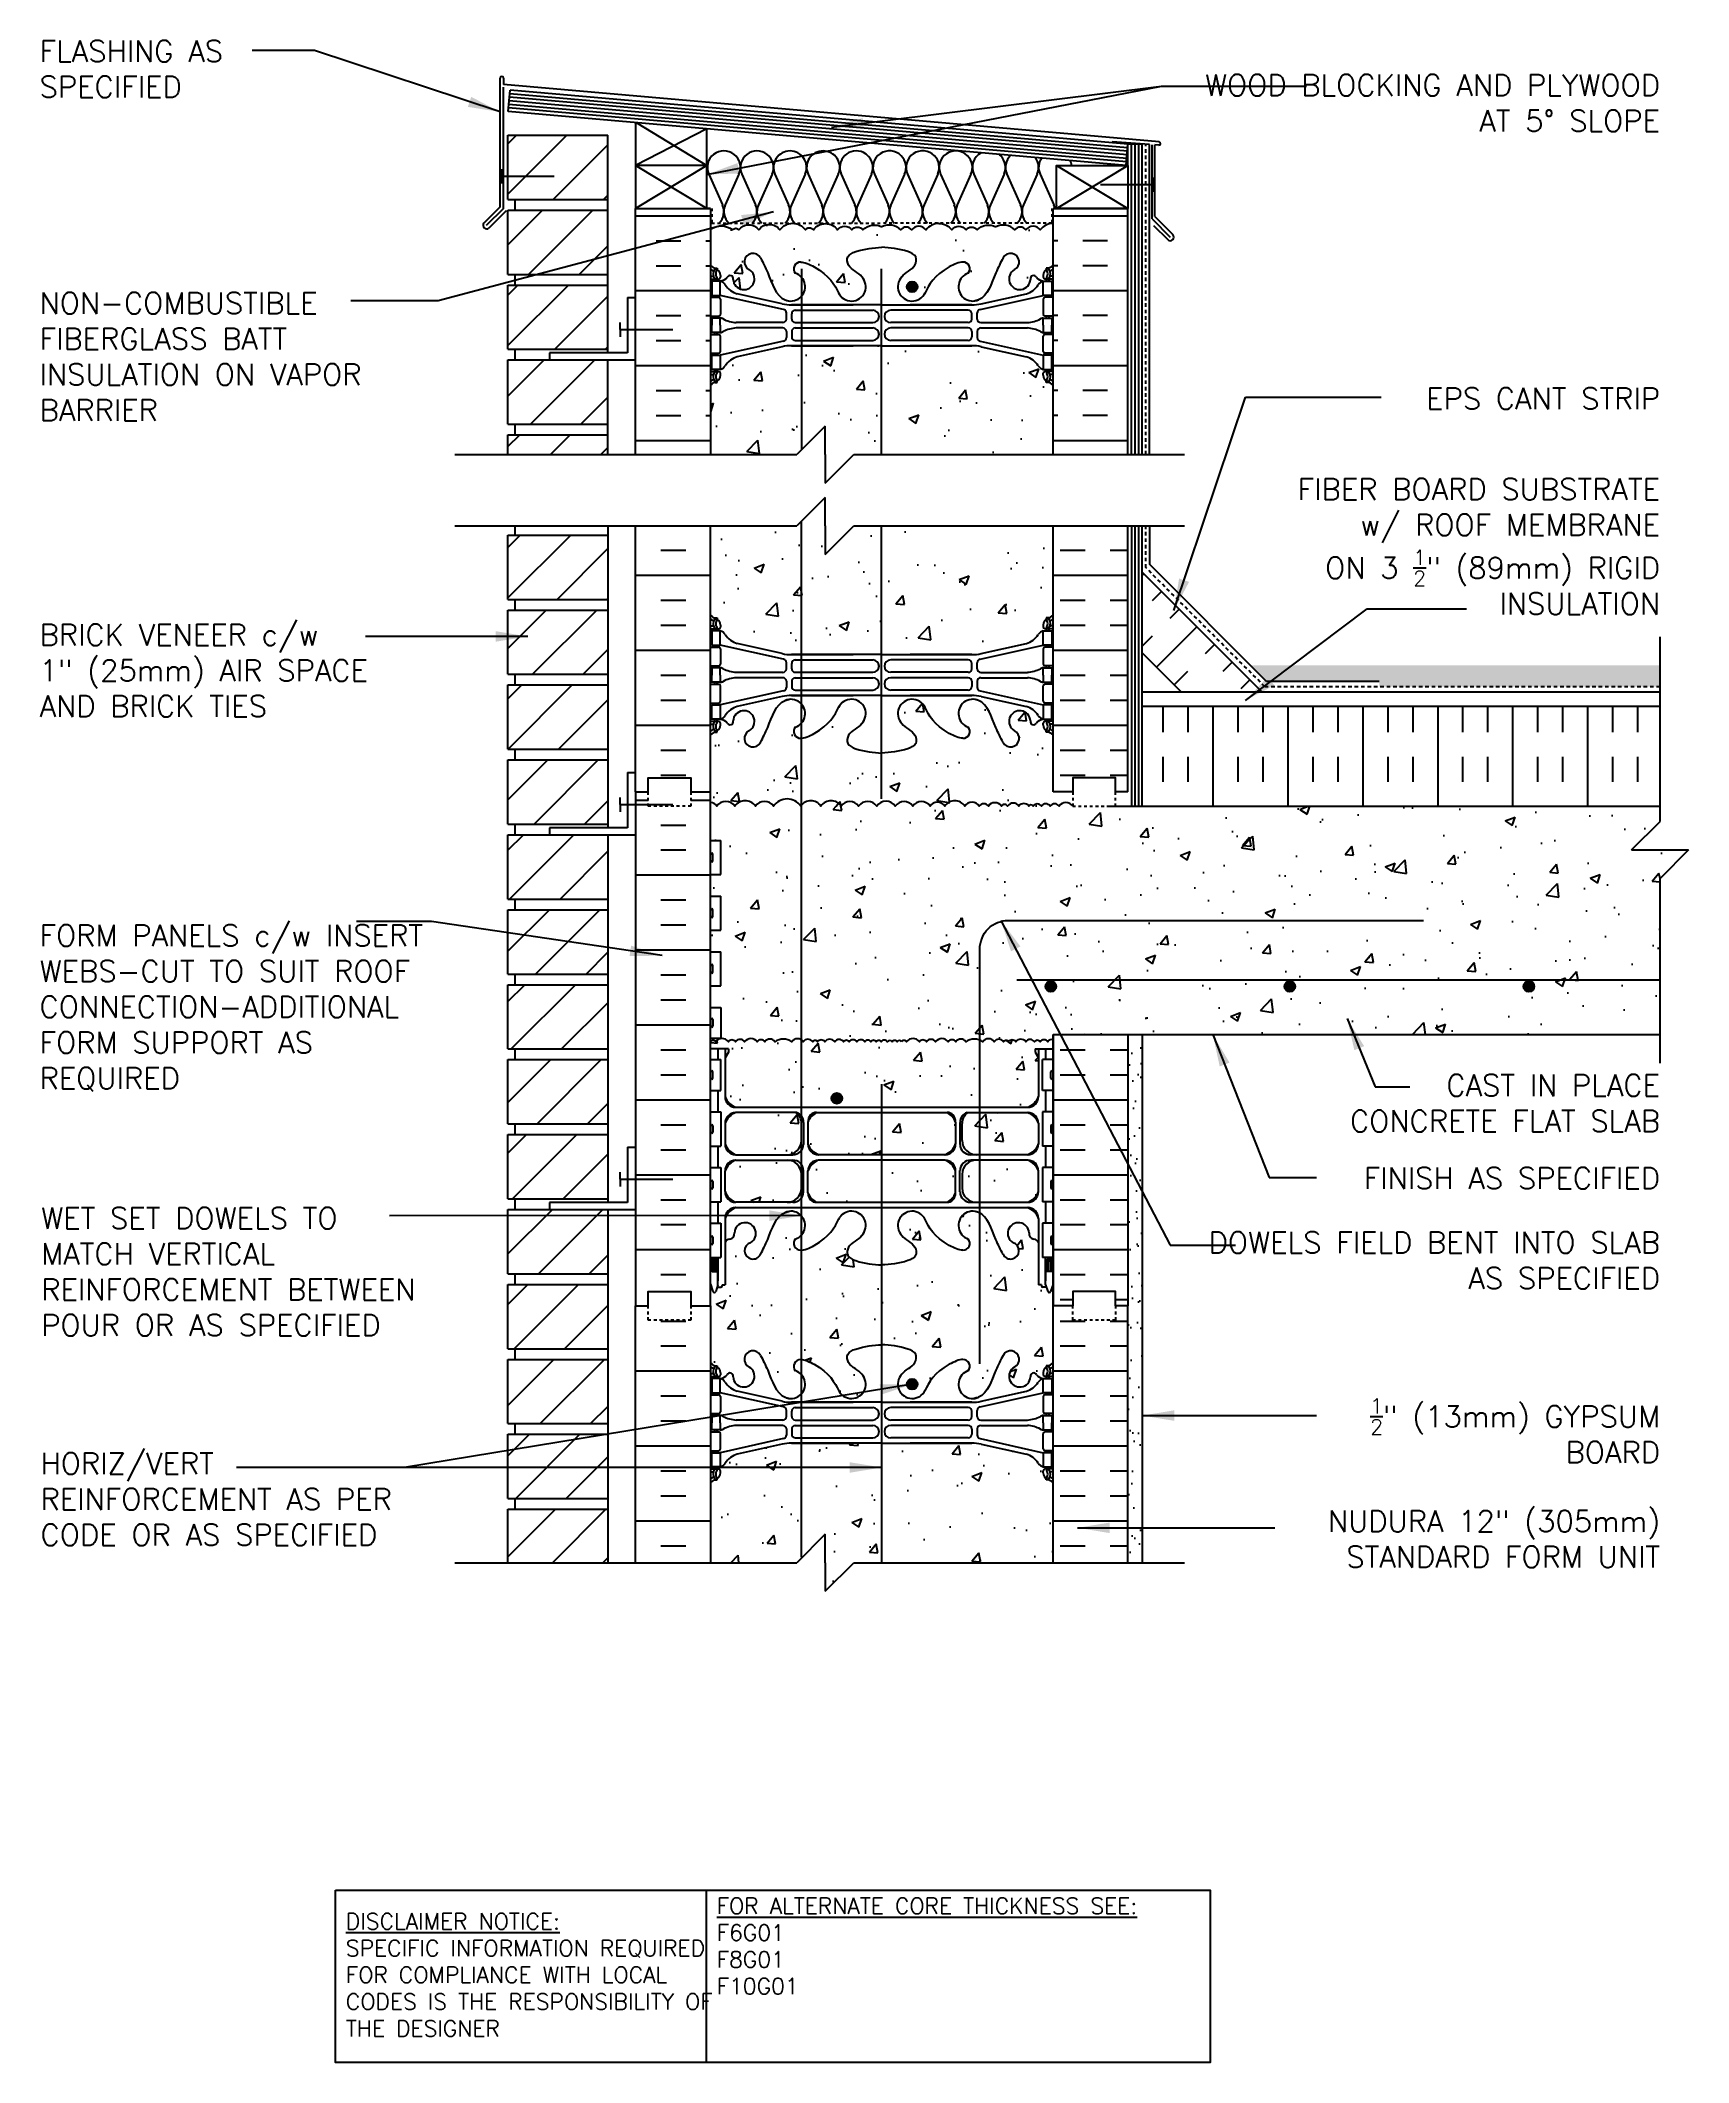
# Model space of a CAD drawing. Header units: inches. Extents: x 100.8 to 158.5, y 81.8 to 152.6.
import ezdxf

# ---------------------------------------------------------------- set-up
doc = ezdxf.new("R2010")
doc.units = ezdxf.units.IN
doc.header["$LTSCALE"] = 0.5
doc.header["$MEASUREMENT"] = 0
doc.linetypes.add('DASHED2', pattern=[0.375, 0.25, -0.125])
for name, color, linetype in [('HATCH', 12, 'Continuous'), ('line25', 2, 'Continuous'), ('LINE3', 3, 'Continuous'), ('LINE50', 5, 'Continuous'), ('LINE9', 9, 'Continuous'), ('TEXT', 4, 'Continuous'), ('Web_Edge', 9, 'Continuous')]:
    doc.layers.add(name, color=color, linetype=linetype)
doc.styles.add('DIM', font='romans.shx', dxfattribs={"width": 0.7})
doc.styles.add('ROMANS', font='romans.shx', dxfattribs={"height": 0.75})
doc.styles.get("Standard").update_dxf_attribs({"font": 'romans.shx', "height": 0.75})
doc.dimstyles.new('ext_12', dxfattribs={"dimscale": 12, "dimtxt": 0.09375, "dimasz": 0.09375, "dimexe": 0.09375, "dimexo": 0.0625, "dimgap": 0.0625, "dimtad": 1, "dimdec": 1, "dimzin": 3, "dimdsep": 46, "dimlunit": 4, "dimtxsty": 'DIM', "dimcen": 0.09, "dimdle": 0.09375, "dimclrt": 4, "dimadec": 0, "dimazin": 0, "dimtfac": 1, "dimtdec": 1, "dimtmove": 2, "dimatfit": 3, "dimfxl": 1, "dimfrac": 2, "dimtolj": 1, "dimtzin": 0, "dimarcsym": 0})

msp = doc.modelspace()

# ---------------------------------------------------------------- texts
at = {"layer": 'TEXT', "char_height": 0.75, "style": 'ROMANS'}
for s, insert, width, attachment_point in [('FLASHING AS \\PSPECIFIED', (100.739, 152.611), 8.7776, 1), ('\\A1;WOOD BLOCKING AND PLYWOOD \\PAT 5%%D SLOPE', (157.512, 151.42), 17.3954, 3), ('NON-COMBUSTIBLE\\PFIBERGLASS BATT INSULATION ON VAPOR BARRIER', (100.739, 143.787), 12.44051, 1), ('\\A1;EPS CANT STRIP', (157.512, 140.441), 9.59335, 3), ('\\A1;FIBER BOARD SUBSTRATE\\Pw/ ROOF MEMBRANE \\PON 3 {\\H0.7x;\\S1/2;}" (89mm) RIGID \\PINSULATION', (157.512, 137.266), 26.1134, 3), ('BRICK VENEER c/w \\P1" (25mm) AIR SPACE AND BRICK TIES', (100.739, 130.543), 14.56426, 4), ('FORM PANELS c/w INSERT WEBS-CUT TO SUIT ROOF CONNECTION-ADDITIONAL\\PFORM SUPPORT AS \\PREQUIRED', (100.739, 118.72), 14.56613, 4), ('CAST IN PLACE CONCRETE FLAT SLAB', (157.512, 116.382), 12.93494, 3), ('FINISH AS SPECIFIED', (157.512, 113.131), 15.67841, 3), ('WET SET DOWELS TO MATCH VERTICAL REINFORCEMENT BETWEEN POUR OR AS SPECIFIED', (100.796, 109.479), 15.31511, 4), ('DOWELS FIELD BENT INTO SLAB AS SPECIFIED', (157.512, 110.877), 17.21743, 3), ('\\A1;{\\H0.7x;\\S1/2;}" (13mm) GYPSUM \\PBOARD', (157.512, 105.04), 17.21743, 3), ('HORIZ/VERT REINFORCEMENT AS PER CODE OR AS SPECIFIED', (100.773, 103.138), 14.36832, 1), ('NUDURA 12" (305mm) STANDARD FORM UNIT', (157.512, 101.112), 17.21743, 3)]:
    msp.add_mtext(s, dxfattribs=dict(at, insert=insert, width=width, attachment_point=attachment_point))
at = {"layer": 'TEXT', "char_height": 0.5625, "attachment_point": 4}
for s, insert, width in [('{\\LFOR ALTERNATE CORE THICKNESS SEE:\\P}F6G01\\PF8G01\\PF10G01', (124.464, 85.856), 23.33295), ('{\\LDISCLAIMER NOTICE:}\\PSPECIFIC INFORMATION REQUIRED FOR COMPLIANCE WITH LOCAL CODES IS THE RESPONSIBILITY OF THE DESIGNER', (111.472, 84.846), 14.00235)]:
    msp.add_mtext(s, dxfattribs=dict(at, insert=insert, width=width))

# ---------------------------------------------------------------- hatches: boundary and pattern name
at = {"layer": 'HATCH'}
h = msp.add_hatch(dxfattribs=at)
h.set_pattern_fill('ANSI31', color=256, scale=10, style=0)
h.set_pattern_definition([(45, (118.6013, 102.7126), (-0.883883, 0.883883), [])])
h.paths.add_polyline_path([(120.649, 103.782), (117.15, 103.782), (117.15, 101.532), (120.649, 101.532)])
h.paths.add_polyline_path([(120.649, 101.157), (117.15, 101.157), (117.15, 99.284), (120.649, 99.284)])
h.paths.add_polyline_path([(120.649, 135.282), (117.15, 135.282), (117.15, 133.032), (120.649, 133.032)])
h.paths.add_polyline_path([(120.649, 132.657), (117.15, 132.657), (117.15, 130.407), (120.649, 130.407)])
h.paths.add_polyline_path([(120.649, 130.032), (117.15, 130.032), (117.15, 127.782), (120.649, 127.782)])
h.paths.add_polyline_path([(120.649, 127.407), (117.15, 127.407), (117.15, 125.157), (120.649, 125.157)])
h.paths.add_polyline_path([(120.649, 124.782), (117.15, 124.782), (117.15, 122.532), (120.649, 122.532)])
h.paths.add_polyline_path([(120.649, 122.157), (117.15, 122.157), (117.15, 119.907), (120.649, 119.907)])
h.paths.add_polyline_path([(120.649, 119.532), (117.15, 119.532), (117.15, 117.282), (120.649, 117.282)])
h.paths.add_polyline_path([(120.649, 116.907), (117.15, 116.907), (117.15, 114.657), (120.649, 114.657)])
h.paths.add_polyline_path([(120.649, 114.282), (117.15, 114.282), (117.15, 112.032), (120.649, 112.032)])
h.paths.add_polyline_path([(120.649, 111.657), (117.15, 111.657), (117.15, 109.407), (120.649, 109.407)])
h.paths.add_polyline_path([(120.649, 109.032), (117.15, 109.032), (117.15, 106.782), (120.649, 106.782)])
h.paths.add_polyline_path([(120.649, 106.407), (117.15, 106.407), (117.15, 104.157), (120.649, 104.157)])
h.paths.add_polyline_path([(120.649, 138.799), (117.149, 138.799), (117.149, 138.104), (120.649, 138.104)])
h.paths.add_polyline_path([(120.649, 141.424), (117.149, 141.424), (117.149, 139.174), (120.649, 139.174)])
h.paths.add_polyline_path([(120.649, 144.049), (117.149, 144.049), (117.149, 141.799), (120.649, 141.799)])
h.paths.add_polyline_path([(120.649, 146.674), (117.149, 146.674), (117.149, 144.424), (120.649, 144.424)])
h.paths.add_polyline_path([(120.649, 149.299), (117.149, 149.299), (117.149, 147.049), (120.649, 147.049)])
h = msp.add_hatch(dxfattribs=at)
h.set_pattern_fill('INSUL', color=256, scale=7, style=0)
h.set_pattern_definition([(0, (-2801.9145, -268.281), (0, 2.625), []), (0, (-2801.9145, -267.406), (0, 2.625), [0.875, -0.875]), (0, (-2801.9145, -266.531), (0, 2.625), [0.875, -0.875])])
h.paths.add_polyline_path([(121.622, 138.104), (124.247, 138.104), (124.247, 146.729), (123.56, 146.729), (123.56, 147.229), (122.06, 147.229), (122.06, 146.729), (121.622, 146.729)])
h = msp.add_hatch(dxfattribs=at)
h.set_pattern_fill('INSUL', color=256, scale=7, style=0)
h.set_pattern_definition([(180, (3062.4086, -268.281), (0, 2.625), []), (180, (3062.4086, -267.406), (0, 2.625), [0.875, -0.875]), (180, (3062.4086, -266.531), (0, 2.625), [0.875, -0.875])])
h.paths.add_polyline_path([(136.247, 138.104), (138.872, 138.104), (138.872, 146.729), (138.435, 146.729), (138.435, 147.229), (136.935, 147.229), (136.935, 146.729), (136.247, 146.729)])
h = msp.add_hatch(dxfattribs=at)
h.set_pattern_fill('AR-CONC', color=256, scale=0.5)
edge = h.paths.add_edge_path()
edge.add_spline(control_points=[(129.543, 144.329), (129.435, 144.492), (129.075, 144.583), (128.999, 145.079), (129.547, 145.314), (129.951, 145.343), (130.247, 145.364)], knot_values=[0.229407, 0.229407, 0.229407, 0.229407, 0.844432, 1.128849, 1.464331, 2.389004, 2.389004, 2.389004, 2.389004], degree=3, periodic=0)
edge.add_spline(control_points=[(130.247, 145.364), (130.543, 145.343), (130.947, 145.314), (131.495, 145.079), (131.419, 144.583), (131.059, 144.492), (130.951, 144.329)], knot_values=[0.229407, 0.229407, 0.229407, 0.229407, 1.15408, 1.489562, 1.773979, 2.389004, 2.389004, 2.389004, 2.389004], degree=3, periodic=0)
edge.add_arc((131.31, 143.981), 0.5, 135.81249, 331.9817)
edge.add_spline(control_points=[(131.754, 143.752), (131.757, 143.758), (131.76, 143.765), (131.763, 143.771)], knot_values=[1.237398, 1.237398, 1.237398, 1.237398, 1.258119, 1.258119, 1.258119, 1.258119], degree=3, periodic=0)
edge.add_spline(control_points=[(131.763, 143.771), (131.903, 144.051), (132.148, 144.498), (132.967, 144.85), (133.088, 144.848)], knot_values=[0.038125, 0.038125, 0.038125, 0.038125, 0.95486, 1.237398, 1.237398, 1.237398, 1.237398], degree=3, periodic=0)
edge.add_arc((133.088, 144.606), 0.242, -38.23271, 90, ccw=False)
edge.add_arc((133.435, 143.981), 0.5, 108.20633, 274.70742)
edge.add_spline(control_points=[(133.476, 143.483), (133.532, 143.491), (133.587, 143.503), (133.636, 143.523)], knot_values=[1.703896, 1.703896, 1.703896, 1.703896, 1.875321, 1.875321, 1.875321, 1.875321], degree=3, periodic=0)
edge.add_spline(control_points=[(133.636, 143.523), (133.962, 143.654), (134.156, 144.335), (134.409, 144.825), (134.495, 144.992)], knot_values=[0, 0, 0, 0, 1.124685, 1.703896, 1.703896, 1.703896, 1.703896], degree=3, periodic=0)
edge.add_arc((134.761, 144.853), 0.3, -63.94252, 153.05649, ccw=False)
edge.add_arc((135.081, 144.259), 0.375, 120.13247, 357.07629)
edge.add_arc((135.566, 144.264), 0.113, 25.94306, 192.18443, ccw=False)
edge.add_arc((135.944, 144.532), 0.352, 218.46686, 263.87092)
edge.add_line((135.906, 144.182), (136.011, 144.182))
edge.add_line((136.011, 144.182), (136.011, 144.252))
edge.add_line((136.011, 144.252), (135.964, 144.252))
edge.add_arc((135.964, 144.315), 0.0625, 180, 270, ccw=False)
edge.add_line((135.901, 144.315), (135.901, 144.382))
edge.add_arc((136.151, 144.382), 0.25, 124.0558, 180, ccw=False)
edge.add_line((136.011, 144.59), (136.011, 144.631))
edge.add_line((136.011, 144.631), (136.101, 144.631))
edge.add_arc((135.901, 145.09), 0.5, 293.57818, 313.78911)
edge.add_line((136.247, 144.729), (136.247, 146.194))
edge.add_arc((136.219, 145.678), 0.517, 86.88069, 145)
edge.add_arc((135.546, 145.8), 0.305, 35, 145)
edge.add_arc((135.102, 145.839), 0.236, 35, 145)
edge.add_arc((134.509, 145.592), 0.554, 43.72941, 118.17303)
edge.add_arc((133.985, 145.592), 0.554, 61.82697, 136.27059)
edge.add_arc((133.392, 145.839), 0.236, 35, 145)
edge.add_arc((132.948, 145.8), 0.305, 35, 145)
edge.add_arc((132.275, 145.678), 0.517, 35, 93.11931)
edge.add_arc((132.219, 145.678), 0.517, 86.88069, 145)
edge.add_arc((131.546, 145.8), 0.305, 35, 145)
edge.add_arc((131.102, 145.839), 0.236, 35, 145)
edge.add_arc((130.509, 145.592), 0.554, 43.72941, 118.17303)
edge.add_arc((129.985, 145.592), 0.554, 61.82697, 136.27059)
edge.add_arc((129.392, 145.839), 0.236, 35, 145)
edge.add_arc((128.948, 145.8), 0.305, 35, 145)
edge.add_arc((128.275, 145.678), 0.517, 35, 145)
edge.add_arc((127.711, 145.876), 0.172, 35, 145)
edge.add_arc((127.122, 145.661), 0.546, 35, 145)
edge.add_arc((126.305, 145.716), 0.451, 35, 145)
edge.add_arc((125.589, 145.732), 0.423, 35, 145)
edge.add_arc((125.132, 145.897), 0.135, 35, 145)
edge.add_arc((124.617, 145.447), 0.665, 52.46756, 123.77554)
edge.add_line((124.247, 146), (124.247, 144.729))
edge.add_arc((124.593, 145.09), 0.5, 226.21089, 246.42182)
edge.add_line((124.393, 144.631), (124.483, 144.631))
edge.add_line((124.483, 144.631), (124.483, 144.59))
edge.add_arc((124.343, 144.382), 0.25, 0, 55.9442, ccw=False)
edge.add_line((124.593, 144.382), (124.593, 144.315))
edge.add_arc((124.531, 144.315), 0.0625, -90, 0, ccw=False)
edge.add_line((124.531, 144.252), (124.483, 144.252))
edge.add_line((124.483, 144.252), (124.483, 144.182))
edge.add_line((124.483, 144.182), (124.588, 144.182))
edge.add_arc((124.551, 144.532), 0.352, 276.12908, 321.53314)
edge.add_arc((124.928, 144.264), 0.113, -12.18443, 154.05694, ccw=False)
edge.add_arc((125.413, 144.259), 0.375, 182.92371, 419.86753)
edge.add_arc((125.733, 144.853), 0.3, 27.59697, 243.94252, ccw=False)
edge.add_spline(control_points=[(125.999, 144.992), (126.085, 144.825), (126.338, 144.335), (126.532, 143.654), (126.858, 143.523)], knot_values=[0, 0, 0, 0, 0.579211, 1.703896, 1.703896, 1.703896, 1.703896], degree=3, periodic=0)
edge.add_spline(control_points=[(126.858, 143.523), (126.908, 143.503), (126.962, 143.491), (127.019, 143.483)], knot_values=[1.703896, 1.703896, 1.703896, 1.703896, 1.875321, 1.875321, 1.875321, 1.875321], degree=3, periodic=0)
edge.add_arc((127.06, 143.981), 0.5, 265.29258, 431.79367)
edge.add_arc((127.406, 144.606), 0.242, 90, 218.23271, ccw=False)
edge.add_spline(control_points=[(127.406, 144.848), (127.527, 144.85), (128.346, 144.498), (128.591, 144.051), (128.731, 143.771)], knot_values=[0.038125, 0.038125, 0.038125, 0.038125, 0.320663, 1.237398, 1.237398, 1.237398, 1.237398], degree=3, periodic=0)
edge.add_spline(control_points=[(128.731, 143.771), (128.734, 143.765), (128.737, 143.758), (128.74, 143.752)], knot_values=[1.237398, 1.237398, 1.237398, 1.237398, 1.258119, 1.258119, 1.258119, 1.258119], degree=3, periodic=0)
edge.add_arc((129.185, 143.981), 0.5, 208.0183, 404.18751)
h = msp.add_hatch(dxfattribs=at)
h.set_pattern_fill('AR-CONC', color=256, scale=0.5)
h.paths.add_polyline_path([(135.901, 140.882), (135.901, 140.95, -0.414214), (135.964, 141.012), (136.011, 141.012), (136.011, 141.082), (135.906, 141.082, -0.168672), (135.72, 141.232, 0.17445), (135.313, 141.528), (133.732, 141.881, 0.054974), (133.405, 141.917), (130.247, 141.917), (127.089, 141.917, 0.054974), (126.762, 141.881), (125.181, 141.528, 0.17445), (124.774, 141.232, -0.168672), (124.588, 141.082), (124.483, 141.082), (124.483, 141.012), (124.531, 141.012, -0.414214), (124.593, 140.95), (124.593, 140.882, -0.249069), (124.483, 140.675), (124.483, 140.634), (124.393, 140.634, 0.088416), (124.247, 140.536), (124.247, 138.104), (127.269, 138.104), (128.269, 139.104), (128.269, 138.104), (128.269, 137.104), (129.269, 138.104), (136.247, 138.104), (136.247, 140.536, 0.088416), (136.101, 140.634), (136.011, 140.634), (136.011, 140.675, -0.249069)])
h.paths.add_polyline_path([(157.512, 123.253), (158.512, 124.253), (156.512, 124.253), (157.512, 125.253), (157.512, 125.784), (138.185, 125.784), (136.935, 125.784, 0.550158), (136.463, 125.79, 0.520567), (136.149, 125.79, 0.520567), (135.838, 125.79, 0.520567), (135.547, 125.79, 0.520567), (135.397, 125.79, 0.520567), (135.051, 125.79, 0.520567), (134.654, 125.79, 0.520567), (134.437, 125.79, 0.520567), (133.98, 125.79, 0.520567), (133.664, 125.79, 0.520567), (133.156, 125.79, 0.520567), (132.456, 125.79, 0.520567), (131.938, 125.79, 0.520567), (131.334, 125.79, 0.520567), (130.721, 125.79, 0.520567), (130.071, 125.79, 0.520567), (129.435, 125.79, 0.520567), (128.822, 125.79, 0.520567), (128.115, 125.79, 0.520567), (127.408, 125.79, 0.520567), (126.455, 125.79, 0.520567), (125.818, 125.79, 0.520567), (125.101, 125.79, 0.520567), (124.47, 125.79, 0.228601), (124.247, 125.915), (124.247, 124.589), (124.612, 124.589), (124.612, 123.389), (124.247, 123.389), (124.247, 122.639), (124.612, 122.639), (124.612, 121.439), (124.247, 121.439), (124.247, 120.689), (124.612, 120.689), (124.612, 119.489), (124.247, 119.489), (124.247, 118.739), (124.612, 118.739), (124.612, 117.648, -0.28381), (124.874, 117.534, -0.520567), (125.119, 117.534, -0.520567), (125.443, 117.534, -0.520567), (125.885, 117.534, -0.520567), (126.151, 117.534, -0.520567), (126.505, 117.534, -0.312003), (127.095, 117.534, -0.520567), (127.494, 117.534, -0.520567), (127.826, 117.534, -0.520567), (127.997, 117.534, -0.520567), (128.25, 117.534, -0.520567), (128.598, 117.534, -0.520567), (128.908, 117.534, -0.520567), (129.106, 117.534, -0.520567), (129.373, 117.534, -0.520567), (129.653, 117.534, -0.520567), (129.859, 117.534, -0.520567), (130.054, 117.534, -0.520567), (130.23, 117.534, -0.520567), (130.441, 117.534, -0.520567), (130.606, 117.534, -0.520567), (130.788, 117.534, -0.520567), (130.937, 117.534, -0.5218), (131.118, 117.534, -0.520567), (131.564, 117.534, -0.520567), (131.809, 117.534, -0.520567), (132.133, 117.534, -0.520567), (132.575, 117.534, -0.520567), (132.84, 117.534, -0.520567), (133.195, 117.534, -0.312003), (133.784, 117.534, -0.520567), (134.184, 117.534, -0.520567), (134.516, 117.534, -0.520567), (134.687, 117.534, -0.520567), (134.939, 117.534, -0.520567), (135.288, 117.534, -0.520567), (135.597, 117.534, -0.520567), (135.795, 117.534, -0.520567), (136.062, 117.534, -0.315632), (136.247, 117.602), (136.247, 117.784), (157.512, 117.784)])
edge = h.paths.add_edge_path()
edge.add_arc((135.901, 127.924), 0.5, 46.21089, 66.42182)
edge.add_line((136.101, 128.382), (136.011, 128.382))
edge.add_line((136.011, 128.382), (136.011, 128.424))
edge.add_arc((136.151, 128.631), 0.25, 180, 235.9442, ccw=False)
edge.add_line((135.901, 128.631), (135.901, 128.698))
edge.add_arc((135.964, 128.698), 0.0625, 90, 180, ccw=False)
edge.add_line((135.964, 128.761), (136.011, 128.761))
edge.add_line((136.011, 128.761), (136.011, 128.831))
edge.add_line((136.011, 128.831), (135.906, 128.831))
edge.add_arc((135.944, 128.481), 0.352, 96.12908, 141.53314)
edge.add_arc((135.566, 128.749), 0.113, 167.81557, 334.05694, ccw=False)
edge.add_arc((135.081, 128.754), 0.375, 2.92371, 239.86753)
edge.add_arc((134.761, 128.16), 0.3, -152.40303, 63.94252, ccw=False)
edge.add_spline(control_points=[(134.495, 128.022), (134.409, 128.188), (134.156, 128.678), (133.962, 129.359), (133.636, 129.49)], knot_values=[0, 0, 0, 0, 0.579211, 1.703896, 1.703896, 1.703896, 1.703896], degree=3, periodic=0)
edge.add_spline(control_points=[(133.636, 129.49), (133.587, 129.51), (133.532, 129.522), (133.476, 129.531)], knot_values=[1.703896, 1.703896, 1.703896, 1.703896, 1.875321, 1.875321, 1.875321, 1.875321], degree=3, periodic=0)
edge.add_arc((133.435, 129.032), 0.5, 85.29258, 251.79367)
edge.add_arc((133.088, 128.407), 0.242, -90, 38.23271, ccw=False)
edge.add_spline(control_points=[(133.088, 128.165), (132.967, 128.163), (132.148, 128.515), (131.903, 128.962), (131.763, 129.242)], knot_values=[0.038125, 0.038125, 0.038125, 0.038125, 0.320663, 1.237398, 1.237398, 1.237398, 1.237398], degree=3, periodic=0)
edge.add_arc((131.31, 129.032), 0.5, 24.81899, 224.18751)
edge.add_spline(control_points=[(130.951, 128.684), (131.059, 128.521), (131.419, 128.43), (131.495, 127.935), (130.947, 127.699), (130.543, 127.67), (130.247, 127.649)], knot_values=[0.229407, 0.229407, 0.229407, 0.229407, 0.844432, 1.128849, 1.464331, 2.389004, 2.389004, 2.389004, 2.389004], degree=3, periodic=0)
edge.add_spline(control_points=[(130.247, 127.649), (129.951, 127.67), (129.547, 127.699), (128.999, 127.935), (129.075, 128.43), (129.435, 128.521), (129.543, 128.684)], knot_values=[0.229407, 0.229407, 0.229407, 0.229407, 1.15408, 1.489562, 1.773979, 2.389004, 2.389004, 2.389004, 2.389004], degree=3, periodic=0)
edge.add_arc((129.185, 129.032), 0.5, 315.81249, 515.18101)
edge.add_spline(control_points=[(128.731, 129.242), (128.591, 128.962), (128.346, 128.515), (127.527, 128.163), (127.406, 128.165)], knot_values=[0.038125, 0.038125, 0.038125, 0.038125, 0.95486, 1.237398, 1.237398, 1.237398, 1.237398], degree=3, periodic=0)
edge.add_arc((127.406, 128.407), 0.242, 141.76729, 270, ccw=False)
edge.add_arc((127.06, 129.032), 0.5, 288.20633, 454.70742)
edge.add_spline(control_points=[(127.019, 129.531), (126.962, 129.522), (126.908, 129.51), (126.858, 129.49)], knot_values=[1.703896, 1.703896, 1.703896, 1.703896, 1.875321, 1.875321, 1.875321, 1.875321], degree=3, periodic=0)
edge.add_spline(control_points=[(126.858, 129.49), (126.532, 129.359), (126.338, 128.678), (126.085, 128.188), (125.999, 128.022)], knot_values=[0, 0, 0, 0, 1.124685, 1.703896, 1.703896, 1.703896, 1.703896], degree=3, periodic=0)
edge.add_arc((125.733, 128.16), 0.3, 116.05748, 333.07974, ccw=False)
edge.add_arc((125.413, 128.754), 0.375, 300.13247, 537.07629)
edge.add_arc((124.928, 128.749), 0.113, -154.05694, 12.18443, ccw=False)
edge.add_arc((124.551, 128.481), 0.352, 38.46686, 83.87092)
edge.add_line((124.588, 128.831), (124.483, 128.831))
edge.add_line((124.483, 128.831), (124.483, 128.761))
edge.add_line((124.483, 128.761), (124.531, 128.761))
edge.add_arc((124.531, 128.698), 0.0625, 0, 90, ccw=False)
edge.add_line((124.593, 128.698), (124.593, 128.631))
edge.add_arc((124.343, 128.631), 0.25, 304.0558, 360, ccw=False)
edge.add_line((124.483, 128.424), (124.483, 128.382))
edge.add_line((124.483, 128.382), (124.393, 128.382))
edge.add_arc((124.593, 127.924), 0.5, 113.57818, 133.78911)
edge.add_line((124.247, 128.284), (124.247, 126.284))
edge.add_line((124.247, 126.284), (124.247, 125.915))
edge.add_arc((124.229, 125.622), 0.294, 35, 86.50654, ccw=False)
edge.add_arc((124.785, 125.569), 0.386, 35, 145, ccw=False)
edge.add_arc((125.46, 125.539), 0.437, 35, 145, ccw=False)
edge.add_arc((126.137, 125.567), 0.389, 35, 145, ccw=False)
edge.add_arc((126.932, 125.457), 0.581, 35, 145, ccw=False)
edge.add_arc((127.761, 125.543), 0.432, 35, 145, ccw=False)
edge.add_arc((128.469, 125.543), 0.432, 35, 145, ccw=False)
edge.add_arc((129.129, 125.576), 0.374, 35, 145, ccw=False)
edge.add_arc((129.753, 125.568), 0.388, 35, 145, ccw=False)
edge.add_arc((130.396, 125.563), 0.397, 35, 145, ccw=False)
edge.add_arc((131.028, 125.576), 0.374, 35, 145, ccw=False)
edge.add_arc((131.636, 125.579), 0.368, 35, 145, ccw=False)
edge.add_arc((132.197, 125.609), 0.317, 35, 145, ccw=False)
edge.add_arc((132.806, 125.545), 0.427, 35, 145, ccw=False)
edge.add_arc((133.41, 125.612), 0.31, 35, 145, ccw=False)
edge.add_arc((133.822, 125.68), 0.193, 35, 145, ccw=False)
edge.add_arc((134.209, 125.63), 0.279, 35, 145, ccw=False)
edge.add_arc((134.546, 125.714), 0.132, 35, 145, ccw=False)
edge.add_arc((134.853, 125.651), 0.242, 35, 145, ccw=False)
edge.add_arc((135.224, 125.669), 0.211, 35, 145, ccw=False)
edge.add_arc((135.472, 125.738), 0.0914, 35, 145, ccw=False)
edge.add_arc((135.692, 125.688), 0.178, 35, 145, ccw=False)
edge.add_arc((135.994, 125.681), 0.19, 35, 145, ccw=False)
edge.add_arc((136.306, 125.681), 0.191, 35, 145, ccw=False)
edge.add_arc((136.697, 125.638), 0.279, 31.65729, 146.92831, ccw=False)
edge.add_line((136.935, 125.784), (136.935, 126.284))
edge.add_line((136.935, 126.284), (136.247, 126.284))
edge.add_line((136.247, 126.284), (136.247, 128.284))
h.paths.add_polyline_path([(136.247, 135.604), (129.269, 135.604), (128.269, 134.604), (128.269, 135.604), (128.269, 136.604), (127.269, 135.604), (124.247, 135.604), (124.247, 132.477, 0.088416), (124.393, 132.379), (124.483, 132.379), (124.483, 132.338, -0.249069), (124.593, 132.131), (124.593, 132.063, -0.414214), (124.531, 132.001), (124.483, 132.001), (124.483, 131.931), (124.588, 131.931, -0.168672), (124.774, 131.781, 0.17445), (125.181, 131.485), (126.762, 131.132, 0.054974), (127.089, 131.096), (130.247, 131.096), (133.405, 131.096, 0.054974), (133.732, 131.132), (135.313, 131.485, 0.17445), (135.72, 131.781, -0.168672), (135.906, 131.931), (136.011, 131.931), (136.011, 132.001), (135.964, 132.001, -0.414214), (135.901, 132.063), (135.901, 132.131, -0.249069), (136.011, 132.338), (136.011, 132.379), (136.101, 132.379, 0.088416), (136.247, 132.477)])
edge = h.paths.add_edge_path()
edge.add_line((136.247, 108.284), (136.247, 109.044))
edge.add_line((136.247, 109.044), (136.162, 108.783))
edge.add_arc((136.112, 108.81), 0.0567, 208.07249, 331.92751, ccw=False)
edge.add_line((136.062, 108.783), (136.013, 108.933))
edge.add_line((136.013, 108.933), (135.887, 108.933))
edge.add_arc((135.887, 108.983), 0.05, 180, 270, ccw=False)
edge.add_line((135.837, 108.983), (135.837, 109.013))
edge.add_line((135.837, 109.013), (135.737, 109.013))
edge.add_line((135.737, 109.013), (135.737, 110.503))
edge.add_arc((135.563, 110.426), 0.19, 23.62969, 85.69391)
edge.add_arc((135.606, 110.814), 0.2, 172.89286, 261.6212, ccw=False)
edge.add_arc((135.033, 110.82), 0.375, 2.92371, 239.86753)
edge.add_arc((134.759, 110.215), 0.293, -154.20161, 73.07312, ccw=False)
edge.add_spline(control_points=[(134.495, 110.087), (134.409, 110.254), (134.156, 110.744), (133.962, 111.425), (133.636, 111.555)], knot_values=[0, 0, 0, 0, 0.579211, 1.703896, 1.703896, 1.703896, 1.703896], degree=3, periodic=0)
edge.add_spline(control_points=[(133.636, 111.555), (133.587, 111.575), (133.532, 111.588), (133.476, 111.596)], knot_values=[1.703896, 1.703896, 1.703896, 1.703896, 1.875321, 1.875321, 1.875321, 1.875321], degree=3, periodic=0)
edge.add_arc((133.435, 111.098), 0.5, 85.29258, 251.79367)
edge.add_arc((133.088, 110.473), 0.242, -90, 38.23271, ccw=False)
edge.add_spline(control_points=[(133.088, 110.231), (132.967, 110.229), (132.148, 110.58), (131.903, 111.028), (131.763, 111.308)], knot_values=[0.038125, 0.038125, 0.038125, 0.038125, 0.320663, 1.237398, 1.237398, 1.237398, 1.237398], degree=3, periodic=0)
edge.add_arc((131.31, 111.098), 0.5, 24.81899, 224.18751)
edge.add_spline(control_points=[(130.951, 110.749), (131.059, 110.586), (131.419, 110.496), (131.495, 110), (130.947, 109.764), (130.543, 109.736), (130.247, 109.715)], knot_values=[0.229407, 0.229407, 0.229407, 0.229407, 0.844432, 1.128849, 1.464331, 2.389004, 2.389004, 2.389004, 2.389004], degree=3, periodic=0)
edge.add_spline(control_points=[(130.247, 109.715), (129.951, 109.736), (129.547, 109.764), (128.999, 110), (129.075, 110.496), (129.435, 110.586), (129.543, 110.749)], knot_values=[0.229407, 0.229407, 0.229407, 0.229407, 1.15408, 1.489562, 1.773979, 2.389004, 2.389004, 2.389004, 2.389004], degree=3, periodic=0)
edge.add_arc((129.185, 111.098), 0.5, 315.81249, 515.18101)
edge.add_spline(control_points=[(128.731, 111.308), (128.591, 111.028), (128.346, 110.58), (127.527, 110.229), (127.406, 110.231)], knot_values=[0.038125, 0.038125, 0.038125, 0.038125, 0.95486, 1.237398, 1.237398, 1.237398, 1.237398], degree=3, periodic=0)
edge.add_arc((127.406, 110.473), 0.242, 141.76729, 270, ccw=False)
edge.add_arc((127.06, 111.098), 0.5, 288.20633, 454.70742)
edge.add_spline(control_points=[(127.019, 111.596), (126.962, 111.588), (126.908, 111.575), (126.858, 111.555)], knot_values=[1.703896, 1.703896, 1.703896, 1.703896, 1.875321, 1.875321, 1.875321, 1.875321], degree=3, periodic=0)
edge.add_spline(control_points=[(126.858, 111.555), (126.532, 111.425), (126.338, 110.744), (126.085, 110.254), (125.999, 110.087)], knot_values=[0, 0, 0, 0, 1.124685, 1.703896, 1.703896, 1.703896, 1.703896], degree=3, periodic=0)
edge.add_arc((125.735, 110.215), 0.293, 106.92688, 334.20161, ccw=False)
edge.add_arc((125.461, 110.82), 0.375, 300.13247, 537.07629)
edge.add_arc((124.888, 110.814), 0.2, -81.61996, 7.10714, ccw=False)
edge.add_arc((124.931, 110.426), 0.19, 94.30355, 156.36837)
edge.add_line((124.757, 110.503), (124.757, 109.013))
edge.add_line((124.757, 109.013), (124.657, 109.013))
edge.add_line((124.657, 109.013), (124.657, 108.983))
edge.add_arc((124.607, 108.983), 0.05, -90, 0, ccw=False)
edge.add_line((124.607, 108.933), (124.481, 108.933))
edge.add_line((124.481, 108.933), (124.432, 108.783))
edge.add_arc((124.382, 108.81), 0.0567, 208.07249, 331.92751, ccw=False)
edge.add_line((124.332, 108.783), (124.247, 109.044))
edge.add_line((124.247, 109.044), (124.247, 108.284))
edge.add_line((124.247, 108.284), (124.247, 106.284))
edge.add_arc((124.593, 106.645), 0.5, 226.21089, 246.42182)
edge.add_line((124.393, 106.187), (124.483, 106.187))
edge.add_line((124.483, 106.187), (124.483, 106.145))
edge.add_arc((124.343, 105.938), 0.25, 0, 55.9442, ccw=False)
edge.add_line((124.593, 105.938), (124.593, 105.871))
edge.add_arc((124.531, 105.871), 0.0625, -90, 0, ccw=False)
edge.add_line((124.531, 105.808), (124.483, 105.808))
edge.add_line((124.483, 105.808), (124.483, 105.738))
edge.add_line((124.483, 105.738), (124.588, 105.738))
edge.add_arc((124.551, 106.088), 0.352, 276.12908, 321.53314)
edge.add_arc((124.928, 105.82), 0.113, -12.18443, 154.05694, ccw=False)
edge.add_arc((125.413, 105.815), 0.375, 182.92371, 419.86753)
edge.add_arc((125.733, 106.408), 0.3, 27.59697, 243.94252, ccw=False)
edge.add_spline(control_points=[(125.999, 106.547), (126.085, 106.381), (126.338, 105.891), (126.532, 105.21), (126.858, 105.079)], knot_values=[0, 0, 0, 0, 0.579211, 1.703896, 1.703896, 1.703896, 1.703896], degree=3, periodic=0)
edge.add_spline(control_points=[(126.858, 105.079), (126.908, 105.059), (126.962, 105.047), (127.019, 105.038)], knot_values=[1.703896, 1.703896, 1.703896, 1.703896, 1.875321, 1.875321, 1.875321, 1.875321], degree=3, periodic=0)
edge.add_arc((127.06, 105.537), 0.5, 265.29258, 431.79367)
edge.add_arc((127.406, 106.161), 0.242, 90, 218.23271, ccw=False)
edge.add_spline(control_points=[(127.406, 106.404), (127.527, 106.405), (128.346, 106.054), (128.591, 105.607), (128.731, 105.327)], knot_values=[0.038125, 0.038125, 0.038125, 0.038125, 0.320663, 1.237398, 1.237398, 1.237398, 1.237398], degree=3, periodic=0)
edge.add_arc((129.185, 105.537), 0.5, 204.81899, 404.18751)
edge.add_spline(control_points=[(129.543, 105.885), (129.435, 106.048), (129.075, 106.139), (128.999, 106.634), (129.547, 106.87), (129.951, 106.899), (130.247, 106.92)], knot_values=[0.229407, 0.229407, 0.229407, 0.229407, 0.844432, 1.128849, 1.464331, 2.389004, 2.389004, 2.389004, 2.389004], degree=3, periodic=0)
edge.add_spline(control_points=[(130.247, 106.92), (130.543, 106.899), (130.947, 106.87), (131.495, 106.634), (131.419, 106.139), (131.059, 106.048), (130.951, 105.885)], knot_values=[0.229407, 0.229407, 0.229407, 0.229407, 1.15408, 1.489562, 1.773979, 2.389004, 2.389004, 2.389004, 2.389004], degree=3, periodic=0)
edge.add_arc((131.31, 105.537), 0.5, 135.81249, 335.18101)
edge.add_spline(control_points=[(131.763, 105.327), (131.903, 105.607), (132.148, 106.054), (132.967, 106.405), (133.088, 106.404)], knot_values=[0.038125, 0.038125, 0.038125, 0.038125, 0.95486, 1.237398, 1.237398, 1.237398, 1.237398], degree=3, periodic=0)
edge.add_arc((133.088, 106.161), 0.242, -38.23271, 90, ccw=False)
edge.add_arc((133.435, 105.537), 0.5, 108.20633, 274.70742)
edge.add_spline(control_points=[(133.476, 105.038), (133.532, 105.047), (133.587, 105.059), (133.636, 105.079)], knot_values=[1.703896, 1.703896, 1.703896, 1.703896, 1.875321, 1.875321, 1.875321, 1.875321], degree=3, periodic=0)
edge.add_spline(control_points=[(133.636, 105.079), (133.962, 105.21), (134.156, 105.891), (134.409, 106.381), (134.495, 106.547)], knot_values=[0, 0, 0, 0, 1.124685, 1.703896, 1.703896, 1.703896, 1.703896], degree=3, periodic=0)
edge.add_arc((134.761, 106.408), 0.3, -63.94252, 153.07974, ccw=False)
edge.add_arc((135.081, 105.815), 0.375, 120.13247, 357.07629)
edge.add_arc((135.566, 105.82), 0.113, 25.94306, 192.18443, ccw=False)
edge.add_arc((135.944, 106.088), 0.352, 218.46686, 263.87092)
edge.add_line((135.906, 105.738), (136.011, 105.738))
edge.add_line((136.011, 105.738), (136.011, 105.808))
edge.add_line((136.011, 105.808), (135.964, 105.808))
edge.add_arc((135.964, 105.871), 0.0625, 180, 270, ccw=False)
edge.add_line((135.901, 105.871), (135.901, 105.938))
edge.add_arc((136.151, 105.938), 0.25, 124.0558, 180, ccw=False)
edge.add_line((136.011, 106.145), (136.011, 106.187))
edge.add_line((136.011, 106.187), (136.101, 106.187))
edge.add_arc((135.901, 106.645), 0.5, 293.57818, 313.78904)
edge.add_line((136.247, 106.284), (136.247, 108.284))
h.paths.add_polyline_path([(136.247, 102.092, 0.088415), (136.101, 102.189), (136.011, 102.189), (136.011, 102.231, -0.249069), (135.901, 102.438), (135.901, 102.506, -0.414214), (135.964, 102.568), (136.011, 102.568), (136.011, 102.638), (135.906, 102.638, -0.155529), (135.73, 102.772, 0.180914), (135.313, 103.084), (133.732, 103.437, 0.054974), (133.405, 103.473), (130.247, 103.473), (127.089, 103.473, 0.054974), (126.762, 103.437), (125.181, 103.084, 0.180914), (124.764, 102.772, -0.155529), (124.588, 102.638), (124.483, 102.638), (124.483, 102.568), (124.531, 102.568, -0.414214), (124.593, 102.506), (124.593, 102.438, -0.249069), (124.483, 102.231), (124.483, 102.189), (124.393, 102.189, 0.088416), (124.247, 102.092), (124.247, 99.284), (127.269, 99.284), (128.269, 100.284), (128.269, 99.284), (128.269, 98.284), (129.269, 99.284), (136.247, 99.284)])
h = msp.add_hatch(dxfattribs=at)
h.set_pattern_fill('INSUL', color=256, scale=7, style=0)
h.paths.add_polyline_path([(124.247, 135.604), (121.622, 135.604), (121.622, 126.284), (122.06, 126.284), (122.06, 126.784), (123.56, 126.784), (123.56, 126.284), (124.247, 126.284), (124.247, 127.013), (124.247, 127.013), (124.247, 128.413)])
h.paths.add_polyline_path([(138.872, 135.604), (136.247, 135.604), (136.247, 126.284), (136.935, 126.284), (136.935, 126.784), (138.435, 126.784), (138.435, 126.284), (138.872, 126.284)])
h = msp.add_hatch(dxfattribs=at)
h.set_pattern_fill('INSUL', color=256, scale=7, angle=45, style=0)
h.set_pattern_definition([(45, (32.069, -29.1167), (-1.856155, 1.856155), []), (45, (31.4502, -28.498), (-1.856155, 1.856155), [0.875, -0.875]), (45, (30.8315, -27.8792), (-1.856155, 1.856155), [0.875, -0.875])])
h.paths.add_polyline_path([(140.62, 129.909), (143.449, 129.909), (139.372, 133.986), (139.372, 131.158)])
h = msp.add_hatch(dxfattribs=at)
h.set_pattern_fill('GRAVEL', color=256, style=0)
h.set_pattern_definition([(228.0128, (6.72, -13.74999), (-7.999998232, -9.000001342), [0.134536, -13.319088]), (184.9697, (6.63, -13.849993), (12.0000010515, 0.999991307), [0.230868, -22.855925]), (132.5104, (6.4, -13.86999), (9.999990718, -11.000008674), [0.162788, -16.116032]), (267.2737, (6.01, -14.119993), (0.999996018, 20.000000295), [0.210238, -20.813558]), (292.8337, (6, -14.329993), (-5.000009905, 11.999996412), [0.206155, -20.409373]), (357.2737, (6.08, -14.519993), (-20.000000295, 0.999996018), [0.210238, -20.813558]), (37.6942, (6.29, -14.529993), (-13.0000073456, -9.999990405), [0.278029, -27.524849]), (72.2553, (6.51, -14.359993), (7.000010763, 21.999996231), [0.262488, -25.986321]), (121.4296, (6.59, -14.109993), (-8.000008234, 12.999995036), [0.21095, -20.884073]), (175.2364, (6.48, -13.92999), (11.000000946, -0.999991533), [0.240832, -11.800763]), (222.3974, (6.24, -13.909993), (-12.000007351, -10.999992082), [0.311448, -30.833375]), (138.8141, (7, -14.12999), (-7.000002947, 5.999997313), [0.106301, -10.523844]), (171.4692, (6.92, -14.059993), (12.999998285, -2.00000791), [0.202237, -20.021511]), (225, (6.72, -14.03), (-1e-16, -1.0000003), [0.141421, -1.272792]), (203.1986, (6.65, -13.90999), (4.99999973, 2.000001325), [0.076158, -7.539615]), (291.8014, (6.58, -13.94), (-0.99999991, 3.00000027), [0.107703, -5.277462]), (30.9638, (6.62, -14.04), (2.99999802, 2.00000248), [0.174929, -5.656023]), (161.5651, (6.77, -13.95), (2.00000043, -0.9999984), [0.126491, -3.035787]), (16.3895, (6, -13.93999), (10.000002198, 2.99999271), [0.1772, -17.542845]), (70.3462, (6.17, -13.88999), (-3.999995247, -11.000002136), [0.148661, -14.717408]), (293.1986, (6.77, -13.74999), (-2.000001325, 4.99999973), [0.152315, -7.463458]), (343.6105, (6.83, -13.88999), (-10.000002198, 2.99999271), [0.1772, -17.542845]), (339.444, (6, -14.55999), (-5.000001845, 1.999995996), [0.17088, -8.373124]), (294.7751, (6.16, -14.61999), (-4.99999219, 11.000003422), [0.143178, -14.174643]), (66.8014, (6.78, -14.74999), (2.000001325, 4.99999973), [0.152315, -7.463458]), (17.354, (6.84, -14.60999), (-13.000002019, -3.999994502), [0.167631, -16.595424]), (69.444, (6.29, -14.74999), (-1.999995996, -5.000001845), [0.08544, -8.458564]), (101.3099, (6.72, -14.75), (-0.99999763, 4.00000075), [0.05099, -5.048029]), (165.9638, (6.71, -14.7), (3.00000055, -0.99999806), [0.206155, -3.91695]), (186.009, (6.51, -14.649993), (9.999999751, 0.999999317), [0.19105, -18.913923]), (303.6901, (6.62, -14.13), (-1.00000133, 1.99999956), [0.144222, -3.461329]), (353.1572, (6.7, -14.249993), (16.9999993655, -2.000007998), [0.251794, -24.927563]), (60.9454, (6.95, -14.27999), (-4.000000027, -7.000000385), [0.102956, -10.192674]), (90, (7, -14.19), (-1, 1), [0.06, -0.94]), (120.2564, (6.49, -14.61999), (3.999994887, -7.000002456), [0.138924, -13.75352]), (48.0128, (6.42, -14.49999), (7.999998232, 9.000001342), [0.269072, -13.184552]), (0, (6.6, -14.3), (1, 1), [0.26, -0.74]), (325.3048, (6.86, -14.29999), (-9.999994259, 7.00000861), [0.158114, -15.653274]), (254.0546, (6.99, -14.38999), (-0.99999989, -4.00000013), [0.145602, -7.134508]), (207.646, (6.95, -14.529993), (-18.999995807, -10.000007713), [0.237065, -23.469474]), (175.4261, (6.74, -14.639993), (-13.000000558, 0.999994801), [0.250799, -24.829074])])
h.paths.add_polyline_path([(157.512, 130.722), (143.167, 130.722), (143.729, 130.159), (147.677, 130.159), (147.677, 129.972), (157.512, 129.972)])
h = msp.add_hatch(dxfattribs=at)
h.set_pattern_fill('INSUL', color=256, scale=7, angle=90, style=0)
h.set_pattern_definition([(90, (39.4825, -29.1167), (-2.625, 2e-16), []), (90, (38.6075, -29.1167), (-2.625, 2e-16), [0.875, -0.875]), (90, (37.7325, -29.1167), (-2.625, 2e-16), [0.875, -0.875])])
h.paths.add_polyline_path([(139.372, 129.284), (139.372, 125.784), (157.512, 125.784), (157.512, 129.284)])
h = msp.add_hatch(dxfattribs=at)
h.set_pattern_fill('INSUL', color=256, scale=7, style=0)
h.paths.add_polyline_path([(124.247, 117.284), (124.247, 126.284), (123.56, 126.284), (123.56, 125.784), (122.06, 125.784), (122.06, 126.284), (121.622, 126.284), (121.622, 108.284), (122.06, 108.284), (122.06, 108.784), (123.56, 108.784), (123.56, 108.284), (124.247, 108.284), (124.247, 109.013), (124.247, 109.013), (124.247, 110.413)])
h.paths.add_polyline_path([(138.872, 117.784), (136.247, 117.784), (136.247, 108.284), (136.935, 108.284), (136.935, 108.784), (138.435, 108.784), (138.435, 108.284), (138.872, 108.284)])
h = msp.add_hatch(dxfattribs=at)
h.set_pattern_fill('AR-CONC', color=256, scale=0.5)
h.set_pattern_definition([(50, (-55.2555, 0), (3.5863, -0.31376), [0.375, -4.125]), (355, (-55.2555, 0), (-0.693757, 3.76096), [0.3, -3.3]), (100.4514, (-54.9566, -0.026), (2.892544, 3.4472), [0.3187, -3.50571]), (46.1842, (-55.2555, 1), (5.33621, -0.8276), [0.5625, -6.1875]), (96.6356, (-54.811, 0.931), (4.67331, 4.87059), [0.47805, -5.25857]), (351.1842, (-55.2555, 1), (4.67331, 4.87059), [0.45, -4.95]), (21, (-54.7555, 0.75), (2.984535, -2.013094), [0.375, -4.125]), (326, (-54.7555, 0.75), (1.216577, 3.62575), [0.3, -3.3]), (71.4514, (-54.5068, 0.5822), (4.20111, 1.612656), [0.3187, -3.50571]), (37.5, (-55.2555, 0), (0.060799, 1.664469), [0, -3.26, 0, -3.35, 0, -3.3125]), (7.5, (-55.2555, 0), (1.315348, 1.972059), [0, -1.91, 0, -3.185, 0, -1.2625]), (327.5, (-56.3705, 0), (2.669112, -0.112774), [0, -1.25, 0, -3.9, 0, -5.175]), (317.5, (-56.8705, 0), (2.91593, 0.500525), [0, -1.625, 0, -2.59, 0, -3.675])])
h.paths.add_polyline_path([(135.737, 117.284), (136.247, 117.284), (136.247, 117.602, 0.315632), (136.062, 117.534, 0.520567), (135.795, 117.534, 0.520567), (135.597, 117.534, 0.520567), (135.288, 117.534, 0.520567), (134.939, 117.534, 0.520567), (134.687, 117.534, 0.520567), (134.516, 117.534, 0.520567), (134.184, 117.534, 0.520567), (133.784, 117.534, 0.312003), (133.195, 117.534, 0.520567), (132.84, 117.534, 0.520567), (132.575, 117.534, 0.520567), (132.133, 117.534, 0.520567), (131.809, 117.534, 0.520567), (131.564, 117.534, 0.520567), (131.118, 117.534, 0.5218), (130.937, 117.534, 0.520567), (130.788, 117.534, 0.520567), (130.606, 117.534, 0.520567), (130.441, 117.534, 0.520567), (130.23, 117.534, 0.520567), (130.054, 117.534, 0.520567), (129.859, 117.534, 0.520567), (129.653, 117.534, 0.520567), (129.373, 117.534, 0.520567), (129.106, 117.534, 0.520567), (128.908, 117.534, 0.520567), (128.598, 117.534, 0.520567), (128.25, 117.534, 0.520567), (127.997, 117.534, 0.520567), (127.826, 117.534, 0.520567), (127.494, 117.534, 0.520567), (127.095, 117.534, 0.312003), (126.505, 117.534, 0.520567), (126.151, 117.534, 0.520567), (125.885, 117.534, 0.520567), (125.443, 117.534, 0.520567), (125.119, 117.534, 0.520567), (124.874, 117.534, 0.520567), (124.429, 117.534, 0.5218), (124.247, 117.534), (124.247, 117.284), (124.757, 117.284), (124.757, 115.614, 0.412864), (125.132, 115.24), (135.362, 115.24, 0.414225), (135.737, 115.615)])
h = msp.add_hatch(dxfattribs=at)
h.set_pattern_fill('AR-SAND', color=256, scale=0.5, style=0)
h.set_pattern_definition([(37.5, (-92.5193, -12.13566), (-0.0314967, 0.9634119), [0, -0.76, 0, -0.85, 0, -0.8125]), (7.5, (-92.5193, -12.1357), (0.8848884, 1.411073), [0, -0.41, 0, -0.685, 0, -0.2625]), (327.5, (-93.1343, -12.1357), (1.557071, 0.0028295), [0, -0.25, 0, -0.9, 0, -1.175]), (317.5, (-93.1343, -12.1357), (1.503063, 0.438838), [0, -0.125, 0, -0.59, 0, -0.675])])
h.paths.add_polyline_path([(139.372, 117.784), (138.872, 117.784), (138.872, 117.31), (139.372, 117.31)])
h.paths.add_polyline_path([(139.372, 102.284), (138.872, 102.284), (138.872, 117.284), (139.372, 117.284)])
h.paths.add_polyline_path([(138.872, 99.284), (139.372, 99.284), (139.372, 102.197), (138.872, 102.197)])
h = msp.add_hatch(dxfattribs=at)
h.set_pattern_fill('AR-CONC', color=256, scale=0.5)
h.paths.add_polyline_path([(127.432, 112.893, 0.410093), (126.932, 113.386), (125.132, 113.386, 0.225652), (124.757, 113.011), (124.757, 112.285, 0.225652), (125.132, 111.91), (126.932, 111.91, 0.406005), (127.432, 112.396)])
h.paths.add_polyline_path([(132.46, 113.386), (128.035, 113.386, 0.225652), (127.66, 113.011), (127.66, 112.243, 0.185301), (127.958, 111.91), (132.536, 111.91, 0.185301), (132.835, 112.243), (132.835, 113.011, 0.225652)])
h.paths.add_polyline_path([(132.835, 114.72, 0.185301), (132.536, 115.053), (127.958, 115.053, 0.185301), (127.66, 114.72), (127.66, 113.952, 0.225652), (128.035, 113.577), (132.46, 113.577, 0.225652), (132.835, 113.952)])
h.paths.add_polyline_path([(135.737, 114.678, 0.225652), (135.362, 115.053), (133.256, 115.053, 0.24677), (133.062, 114.667), (133.062, 114.07, 0.410093), (133.562, 113.577), (135.362, 113.577, 0.225652), (135.737, 113.952)])
h.paths.add_polyline_path([(135.737, 113.011, 0.225652), (135.362, 113.386), (133.562, 113.386, 0.418521), (133.062, 112.879), (133.062, 112.396, 0.406005), (133.562, 111.91), (135.362, 111.91, 0.225652), (135.737, 112.285)])
h.paths.add_polyline_path([(127.432, 114.667, 0.24677), (127.238, 115.053), (125.132, 115.053, 0.225652), (124.757, 114.678), (124.757, 113.952, 0.225652), (125.132, 113.577), (126.932, 113.577, 0.410093), (127.432, 114.07)])
h = msp.add_hatch(dxfattribs=at)
h.set_pattern_fill('INSUL', color=256, scale=7, style=0)
h.set_pattern_definition([(0, (0, -14.75), (0, 2.625), []), (0, (0, -13.875), (0, 2.625), [0.875, -0.875]), (0, (0, -13), (0, 2.625), [0.875, -0.875])])
h.paths.add_polyline_path([(136.247, 99.284), (138.872, 99.284), (138.872, 108.284), (138.435, 108.284), (138.435, 107.784), (136.935, 107.784), (136.935, 108.284), (136.247, 108.284)])
h.paths.add_polyline_path([(121.622, 99.284), (124.247, 99.284), (124.247, 106.156), (124.247, 107.556), (124.247, 108.284), (123.56, 108.284), (123.56, 107.784), (122.06, 107.784), (122.06, 108.284), (121.622, 108.284)])
at = {"layer": 'LINE3'}
h = msp.add_hatch(color=256, dxfattribs=at)
h.paths.add_polyline_path([(131.494, 144.015, 0.831395), (131.125, 144.015)])
h.paths.add_polyline_path([(131.497, 143.981, 0.045935), (131.494, 144.015), (131.125, 144.015, 0.045935), (131.122, 143.981, 1)])
for points in [[(136.357, 119.472, 1), (135.982, 119.472, 1)], [(144.732, 119.472, 1), (144.357, 119.472, 1)], [(153.107, 119.472, 1), (152.732, 119.472, 1)], [(128.859, 115.552, 1), (128.484, 115.552, 1)], [(131.497, 105.537, 1), (131.122, 105.537, 1)]]:
    msp.add_hatch(color=256, dxfattribs=at).paths.add_polyline_path(points)

# ---------------------------------------------------------------- linework, layer by layer
msp.add_line((157.512, 129.972), (157.512, 130.722))
at = {"layer": 'HATCH'}
for p, q in [((116.872, 146.78), (116.872, 151.291)), ((116.997, 151.291), (116.997, 151.065)), ((139.963, 149.056), (116.997, 151.065)), ((116.997, 146.729), (116.997, 150.973)), ((138.817, 148.353), (117.167, 150.247)), ((138.828, 148.478), (117.178, 150.372)), ((138.839, 148.602), (117.189, 150.496)), ((138.85, 148.727), (117.2, 150.621)), ((138.861, 148.851), (117.211, 150.745)), ((124.122, 149.513), (121.622, 148.229)), ((121.637, 149.731), (124.122, 148.229)), ((139.622, 148.963), (138.315, 149.054)), ((138.997, 138.104), (138.997, 148.98)), ((139.122, 138.104), (139.122, 148.98)), ((139.247, 138.104), (139.247, 148.98)), ((139.622, 138.104), (139.622, 148.963)), ((139.716, 146.358), (139.716, 148.955)), ((139.953, 148.943), (139.81, 148.952)), ((139.81, 146.441), (139.81, 148.952)), ((124.122, 146.729), (121.622, 148.229)), ((124.122, 148.229), (121.622, 146.729)), ((136.372, 146.729), (138.872, 148.229)), ((136.372, 148.229), (138.872, 146.729)), ((124.185, 147.925), (124.664, 146.852)), ((125.244, 147.925), (124.765, 146.852)), ((125.344, 147.925), (125.824, 146.852)), ((126.403, 147.925), (125.924, 146.852)), ((126.504, 147.925), (126.983, 146.852)), ((127.563, 147.925), (127.084, 146.852)), ((127.665, 147.925), (128.144, 146.852)), ((128.724, 147.925), (128.245, 146.852)), ((128.826, 147.925), (129.305, 146.852)), ((129.885, 147.925), (129.406, 146.852)), ((129.987, 147.925), (130.466, 146.852)), ((131.047, 147.925), (130.567, 146.852)), ((131.148, 147.925), (131.627, 146.852)), ((132.208, 147.925), (131.728, 146.852)), ((132.309, 147.925), (132.789, 146.852)), ((133.369, 147.925), (132.889, 146.852)), ((133.47, 147.925), (133.95, 146.852)), ((134.53, 147.925), (134.051, 146.852)), ((134.631, 147.926), (135.111, 146.852)), ((135.691, 147.926), (135.212, 146.852)), ((135.793, 147.926), (136.272, 146.853)), ((116.872, 146.78), (116.303, 146.212)), ((116.997, 146.729), (116.392, 146.123)), ((117.085, 146.64), (116.48, 146.035)), ((139.716, 146.358), (140.352, 145.721)), ((139.765, 146.131), (140.264, 145.633)), ((139.81, 146.441), (140.441, 145.809)), ((138.997, 135.604), (138.997, 125.784)), ((139.122, 125.784), (139.122, 135.604)), ((139.247, 125.784), (139.247, 135.604)), ((139.622, 135.604), (139.622, 134.267)), ((143.729, 130.159), (139.622, 134.267)), ((147.677, 130.159), (143.729, 130.159))]:
    msp.add_line(p, q, dxfattribs=at)
at = {"layer": 'HATCH', "color": 6, "linetype": 'DASHED2', "ltscale": 0.5}
for points in [[(122.935, 146.729), (124.291, 146.729), (124.291, 146.208), (130.247, 146.208)], [(137.56, 146.729), (136.203, 146.729), (136.203, 146.208), (130.247, 146.208)]]:
    msp.add_lwpolyline(points, dxfattribs=at)
at = {"layer": 'HATCH'}
for points in [[(124.247, 146, -0.321585), (125.022, 145.974, -0.520567), (125.242, 145.974, -0.520567), (125.935, 145.974, -0.520567), (126.675, 145.974, -0.520567), (127.57, 145.974, -0.520567), (127.852, 145.974, -0.520567), (128.698, 145.974, -0.520567), (129.198, 145.974, -0.520567), (129.585, 145.974, -0.336749), (130.247, 146.08)], [(132.247, 146.194, 0.259173), (131.796, 145.974, 0.520567), (131.296, 145.974, 0.520567), (130.909, 145.974, 0.336749), (130.247, 146.08)], [(132.247, 146.194, -0.259173), (132.698, 145.974, -0.520567), (133.198, 145.974, -0.520567), (133.585, 145.974, -0.336749), (134.247, 146.08)], [(136.247, 146.194, 0.259173), (135.796, 145.974, 0.520567), (135.296, 145.974, 0.520567), (134.909, 145.974, 0.336749), (134.247, 146.08)], [(136.935, 125.784, 0.550158), (136.463, 125.79, 0.520567), (136.149, 125.79, 0.520567), (135.838, 125.79, 0.520567), (135.547, 125.79, 0.520567), (135.397, 125.79, 0.520567), (135.051, 125.79, 0.520567), (134.654, 125.79, 0.520567), (134.437, 125.79, 0.520567), (133.98, 125.79, 0.520567), (133.664, 125.79, 0.520567), (133.156, 125.79, 0.520567), (132.456, 125.79, 0.520567), (131.938, 125.79, 0.520567), (131.334, 125.79, 0.520567), (130.721, 125.79, 0.520567), (130.071, 125.79, 0.520567), (129.435, 125.79, 0.520567), (128.822, 125.79, 0.520567), (128.115, 125.79, 0.520567), (127.408, 125.79, 0.520567), (126.455, 125.79, 0.520567), (125.818, 125.79, 0.520567), (125.101, 125.79, 0.520567), (124.47, 125.79, 0.228601), (124.247, 125.915, 0.228601)], [(130.937, 117.534, 0.520567), (130.788, 117.534, 0.520567), (130.606, 117.534, 0.520567), (130.441, 117.534, 0.520567), (130.23, 117.534, 0.520567), (130.054, 117.534, 0.520567), (129.859, 117.534, 0.520567), (129.653, 117.534, 0.520567), (129.373, 117.534, 0.520567), (129.106, 117.534, 0.520567), (128.908, 117.534, 0.520567), (128.598, 117.534, 0.520567), (128.25, 117.534, 0.520567), (127.997, 117.534, 0.520567), (127.826, 117.534, 0.520567), (127.494, 117.534, 0.520567), (127.095, 117.534, 0.312003), (126.505, 117.534, 0.520567), (126.151, 117.534, 0.520567), (125.885, 117.534, 0.520567), (125.443, 117.534, 0.520567), (125.119, 117.534, 0.520567), (124.874, 117.534, 0.520567), (124.429, 117.534, 0.5218), (124.247, 117.534)], [(136.247, 117.602, 0.315633), (136.062, 117.534, 0.520567), (135.795, 117.534, 0.520567), (135.597, 117.534, 0.520567), (135.288, 117.534, 0.520567), (134.939, 117.534, 0.520567), (134.687, 117.534, 0.520567), (134.516, 117.534, 0.520567), (134.184, 117.534, 0.520567), (133.784, 117.534, 0.312003), (133.195, 117.534, 0.520567), (132.84, 117.534, 0.520567), (132.575, 117.534, 0.520567), (132.133, 117.534, 0.520567), (131.809, 117.534, 0.520567), (131.564, 117.534, 0.520567), (131.118, 117.534, 0.5218), (130.937, 117.534)]]:
    msp.add_lwpolyline(points, format="xyb", dxfattribs=at)
for centre, radius, start, end in [((116.935, 151.291), 0.0625, 0, 180), ((139.958, 149), 0.0567, 265, 85), ((124.714, 148.162), 0.58, 335.96637, 204.06937), ((125.874, 148.162), 0.58, 335.96637, 204.06937), ((127.03, 148.162), 0.577, 89.6769, 204.2169), ((127.037, 148.162), 0.577, 335.78337, 90.40226), ((128.191, 148.162), 0.577, 89.59774, 204.21663), ((128.198, 148.162), 0.577, 335.7831, 90.3231), ((129.354, 148.162), 0.579, 64.34074, 204.1188), ((129.359, 148.162), 0.577, 335.7831, 64.7825), ((130.516, 148.162), 0.58, 44.41359, 204.11484), ((130.52, 148.162), 0.577, 335.7831, 44.72689), ((131.677, 148.162), 0.58, 44.41359, 204.11484), ((131.682, 148.162), 0.577, 335.7831, 44.72689), ((132.838, 148.162), 0.58, 44.41359, 204.11484), ((132.843, 148.162), 0.577, 335.7831, 44.72689), ((133.999, 148.162), 0.58, 118.21714, 204.11484), ((133.999, 148.162), 0.58, 44.41359, 51.78286), ((134.004, 148.162), 0.577, 335.7831, 44.72689), ((135.161, 148.163), 0.58, 133.57432, 204.11484), ((135.165, 148.162), 0.577, 335.7831, 36.65986), ((136.322, 148.163), 0.58, 145.87638, 204.11484), ((136.326, 148.163), 0.577, 6.58121, 24.26721), ((124.135, 146.615), 0.58, 315.31494, 24.06937), ((125.295, 146.615), 0.58, 155.96637, 224.68506), ((125.294, 146.615), 0.58, 315.31494, 24.06937), ((126.454, 146.615), 0.58, 155.96637, 224.68506), ((126.454, 146.615), 0.58, 315.31494, 24.06937), ((127.613, 146.615), 0.58, 155.93063, 224.68506), ((127.615, 146.615), 0.58, 315.31494, 24.06937), ((128.774, 146.615), 0.58, 155.93063, 224.68506), ((128.776, 146.615), 0.58, 315.31494, 24.06937), ((129.935, 146.615), 0.58, 155.93063, 224.68506), ((129.937, 146.615), 0.58, 315.31494, 24.06937), ((131.097, 146.615), 0.58, 155.93063, 224.68506), ((131.098, 146.615), 0.58, 315.31494, 24.06937), ((132.258, 146.615), 0.58, 155.93063, 224.68506), ((132.259, 146.616), 0.58, 315.31494, 24.06937), ((133.419, 146.616), 0.58, 155.93063, 224.68506), ((133.42, 146.616), 0.58, 315.31494, 24.06937), ((134.58, 146.616), 0.58, 155.93063, 224.68506), ((134.581, 146.616), 0.58, 315.31494, 24.06937), ((135.741, 146.616), 0.58, 155.93063, 224.68506), ((135.743, 146.616), 0.58, 11.18234, 24.06937), ((136.902, 146.616), 0.58, 155.93063, 168.81766), ((116.407, 146.139), 0.127, 144.7902, 305.2098), ((125.295, 146.615), 0.58, 269.9771, 270), ((125.294, 146.615), 0.58, 270, 270.04582), ((127.613, 146.615), 0.58, 270, 273.69649), ((127.615, 146.615), 0.58, 280.11219, 281.35653), ((140.352, 145.721), 0.125, 225, 45)]:
    msp.add_arc(centre, radius, start, end, dxfattribs=at)
at = {"layer": 'line25'}
for p, q in [((117.156, 150.123), (117.222, 150.87)), ((138.872, 148.976), (117.222, 150.87)), ((138.806, 148.229), (117.156, 150.123)), ((121.622, 149.732), (121.622, 146.729)), ((124.122, 146.729), (124.122, 149.513)), ((117.149, 147.042), (117.149, 149.292)), ((117.149, 149.292), (120.649, 149.292)), ((120.649, 141.672), (120.649, 149.292)), ((138.806, 148.229), (138.872, 148.976)), ((138.872, 148.229), (138.872, 148.98)), ((139.372, 148.98), (138.872, 148.98)), ((139.372, 138.104), (139.372, 148.98)), ((124.122, 148.229), (121.622, 148.229)), ((117.149, 147.042), (120.649, 147.042)), ((117.149, 144.417), (117.149, 146.667)), ((117.149, 146.667), (120.649, 146.667)), ((117.399, 146.667), (117.399, 147.042)), ((117.399, 146.667), (117.399, 147.042)), ((121.622, 146.729), (124.122, 146.729)), ((124.247, 146.729), (124.122, 146.729)), ((124.247, 146.729), (124.247, 138.104)), ((136.247, 146.729), (136.372, 146.729)), ((136.247, 138.104), (136.247, 146.729)), ((117.149, 144.417), (120.649, 144.417)), ((117.149, 141.792), (117.149, 144.042)), ((117.149, 144.042), (120.649, 144.042)), ((117.399, 144.042), (117.399, 144.417)), ((117.399, 144.042), (117.399, 144.417)), ((117.149, 141.792), (120.649, 141.792)), ((117.399, 141.417), (117.399, 141.792)), ((117.399, 141.417), (117.399, 141.792)), ((117.149, 139.167), (117.149, 141.417)), ((117.149, 141.417), (120.649, 141.417)), ((120.649, 138.104), (120.649, 141.422)), ((117.149, 139.167), (120.649, 139.167)), ((117.399, 138.792), (117.399, 139.167)), ((117.399, 138.792), (117.399, 139.167)), ((117.149, 138.104), (117.149, 138.792)), ((117.149, 138.792), (120.649, 138.792)), ((117.4, 135.282), (117.4, 135.604)), ((117.4, 135.282), (117.4, 135.604)), ((120.649, 135.604), (120.649, 125.032)), ((124.247, 126.284), (124.247, 135.604)), ((136.247, 126.284), (136.247, 135.604)), ((139.372, 125.784), (139.372, 135.604)), ((117.15, 133.032), (117.15, 135.282)), ((117.15, 135.282), (120.65, 135.282)), ((143.574, 129.784), (139.372, 133.986)), ((117.15, 133.032), (120.65, 133.032)), ((117.15, 130.407), (117.15, 132.657)), ((117.15, 132.657), (120.65, 132.657)), ((117.4, 132.657), (117.4, 133.032)), ((117.4, 132.657), (117.4, 133.032)), ((140.745, 129.784), (139.372, 131.158)), ((117.15, 130.407), (120.65, 130.407)), ((117.4, 130.032), (117.4, 130.407)), ((117.4, 130.032), (117.4, 130.407)), ((117.15, 127.782), (117.15, 130.032)), ((117.15, 130.032), (120.65, 130.032)), ((117.15, 127.782), (120.65, 127.782)), ((117.4, 127.407), (117.4, 127.782)), ((117.4, 127.407), (117.4, 127.782)), ((117.15, 125.157), (117.15, 127.407)), ((117.15, 127.407), (120.65, 127.407)), ((124.247, 108.284), (124.247, 126.284)), ((138.185, 125.784), (157.512, 125.784)), ((117.15, 125.157), (120.65, 125.157)), ((117.15, 122.532), (117.15, 124.782)), ((117.15, 124.782), (120.65, 124.782)), ((117.4, 124.782), (117.4, 125.157)), ((117.4, 124.782), (117.4, 125.157)), ((120.649, 124.782), (120.649, 111.907)), ((124.247, 124.589), (124.612, 124.589)), ((124.612, 123.389), (124.612, 124.589)), ((124.247, 123.389), (124.612, 123.389)), ((124.247, 122.639), (124.612, 122.639)), ((124.612, 121.439), (124.612, 122.639)), ((117.15, 122.532), (120.65, 122.532)), ((117.15, 119.907), (117.15, 122.157)), ((117.15, 122.157), (120.65, 122.157)), ((117.4, 122.157), (117.4, 122.532)), ((117.4, 122.157), (117.4, 122.532)), ((124.247, 121.439), (124.612, 121.439)), ((124.247, 120.689), (124.612, 120.689)), ((124.612, 119.489), (124.612, 120.689)), ((117.15, 119.907), (120.65, 119.907)), ((117.4, 119.532), (117.4, 119.907)), ((117.4, 119.532), (117.4, 119.907)), ((117.15, 117.282), (117.15, 119.532)), ((117.15, 119.532), (120.65, 119.532)), ((124.247, 119.489), (124.612, 119.489)), ((124.247, 118.739), (124.612, 118.739)), ((124.612, 118.739), (124.612, 117.659)), ((124.247, 117.659), (124.612, 117.659)), ((136.247, 117.784), (136.247, 108.284)), ((136.247, 108.284), (136.247, 117.784)), ((136.247, 117.784), (157.512, 117.784)), ((117.15, 117.282), (120.65, 117.282)), ((117.15, 114.657), (117.15, 116.907)), ((117.15, 116.907), (120.65, 116.907)), ((117.4, 116.907), (117.4, 117.282)), ((117.4, 116.907), (117.4, 117.282)), ((124.247, 116.909), (124.612, 116.909)), ((124.612, 115.829), (124.612, 116.909)), ((136.247, 116.909), (135.882, 116.909)), ((135.882, 115.829), (135.882, 116.909)), ((124.247, 116.259), (124.247, 116.479)), ((124.247, 116.424), (124.247, 116.424)), ((124.247, 116.314), (124.247, 116.314)), ((124.287, 116.519), (124.287, 116.519)), ((124.287, 116.219), (124.287, 116.219)), ((124.327, 116.259), (124.327, 116.479)), ((136.167, 116.259), (136.167, 116.479)), ((136.207, 116.519), (136.207, 116.519)), ((136.207, 116.219), (136.207, 116.219)), ((136.247, 116.259), (136.247, 116.479)), ((136.247, 116.424), (136.247, 116.424)), ((136.247, 116.314), (136.247, 116.314)), ((124.247, 115.829), (124.612, 115.829)), ((136.247, 115.829), (135.882, 115.829)), ((124.247, 115.079), (124.612, 115.079)), ((124.612, 115.079), (124.612, 113.879)), ((136.247, 115.079), (135.882, 115.079)), ((135.882, 115.079), (135.882, 113.879)), ((117.15, 114.657), (120.65, 114.657)), ((117.15, 112.032), (117.15, 114.282)), ((117.15, 114.282), (120.65, 114.282)), ((117.4, 114.282), (117.4, 114.657)), ((117.4, 114.282), (117.4, 114.657)), ((124.247, 114.589), (124.247, 114.369)), ((124.247, 114.534), (124.247, 114.534)), ((124.247, 114.424), (124.247, 114.424)), ((124.287, 114.629), (124.287, 114.629)), ((124.287, 114.329), (124.287, 114.329)), ((124.327, 114.589), (124.327, 114.369)), ((136.167, 114.589), (136.167, 114.369)), ((136.207, 114.629), (136.207, 114.629)), ((136.207, 114.329), (136.207, 114.329)), ((136.247, 114.589), (136.247, 114.369)), ((136.247, 114.534), (136.247, 114.534)), ((136.247, 114.424), (136.247, 114.424)), ((124.247, 113.879), (124.612, 113.879)), ((136.247, 113.879), (135.882, 113.879)), ((124.247, 113.129), (124.612, 113.129)), ((124.247, 112.639), (124.247, 112.419)), ((124.327, 112.639), (124.327, 112.419)), ((124.612, 113.129), (124.612, 111.929)), ((136.247, 113.129), (135.882, 113.129)), ((135.882, 113.129), (135.882, 111.929)), ((136.167, 112.639), (136.167, 112.419)), ((136.247, 112.639), (136.247, 112.419)), ((117.15, 112.032), (120.65, 112.032)), ((117.4, 111.657), (117.4, 112.032)), ((117.4, 111.657), (117.4, 112.032)), ((124.247, 112.584), (124.247, 112.584)), ((124.247, 112.474), (124.247, 112.474)), ((124.247, 111.929), (124.612, 111.929)), ((124.287, 112.379), (124.287, 112.379)), ((136.247, 111.929), (135.882, 111.929)), ((136.207, 112.379), (136.207, 112.379)), ((136.247, 112.584), (136.247, 112.584)), ((136.247, 112.474), (136.247, 112.474)), ((117.15, 109.407), (117.15, 111.657)), ((117.15, 111.657), (120.65, 111.657)), ((120.649, 111.657), (120.649, 99.284)), ((124.247, 111.179), (124.612, 111.179)), ((124.247, 110.689), (124.247, 110.469)), ((124.247, 110.634), (124.247, 110.634)), ((124.247, 110.524), (124.247, 110.524)), ((124.287, 110.729), (124.287, 110.729)), ((124.327, 110.689), (124.327, 110.469)), ((124.612, 111.179), (124.612, 109.979)), ((136.247, 111.179), (135.882, 111.179)), ((135.882, 111.179), (135.882, 109.979)), ((136.167, 110.689), (136.167, 110.469)), ((136.207, 110.729), (136.207, 110.729)), ((136.247, 110.689), (136.247, 110.469)), ((136.247, 110.634), (136.247, 110.634)), ((136.247, 110.524), (136.247, 110.524)), ((124.247, 109.979), (124.612, 109.979)), ((124.287, 110.429), (124.287, 110.429)), ((136.247, 109.979), (135.882, 109.979)), ((136.207, 110.429), (136.207, 110.429)), ((117.15, 109.407), (120.65, 109.407)), ((117.4, 109.032), (117.4, 109.407)), ((117.4, 109.032), (117.4, 109.407)), ((117.15, 106.782), (117.15, 109.032)), ((117.15, 109.032), (120.65, 109.032)), ((124.247, 108.284), (124.247, 99.284)), ((136.247, 99.284), (136.247, 108.284)), ((117.15, 106.782), (120.65, 106.782)), ((117.15, 104.157), (117.15, 106.407)), ((117.15, 106.407), (120.65, 106.407)), ((117.4, 106.407), (117.4, 106.782)), ((117.4, 106.407), (117.4, 106.782)), ((117.15, 104.157), (120.65, 104.157)), ((117.4, 103.782), (117.4, 104.157)), ((117.4, 103.782), (117.4, 104.157)), ((117.15, 101.532), (117.15, 103.782)), ((117.15, 103.782), (120.65, 103.782)), ((117.15, 101.532), (120.65, 101.532)), ((117.4, 101.157), (117.4, 101.532)), ((117.4, 101.157), (117.4, 101.532)), ((117.15, 99.284), (117.15, 101.157)), ((117.15, 101.157), (120.65, 101.157))]:
    msp.add_line(p, q, dxfattribs=at)
msp.add_lwpolyline([(138.872, 148.229), (138.872, 146.729), (136.372, 146.729), (136.372, 148.229)], close=True, dxfattribs=at)
msp.add_lwpolyline([(157.512, 129.284), (139.372, 129.284)], dxfattribs=at)
for centre, start, end in [((124.287, 116.479), 90, 180), ((124.287, 116.259), 180, 270), ((124.287, 116.479), 360, 90), ((124.287, 116.259), 270, 0), ((136.207, 116.479), 90, 180), ((136.207, 116.259), 180, 270), ((136.207, 116.479), 0, 90), ((136.207, 116.259), 270, 0), ((124.287, 114.589), 90, 180), ((124.287, 114.369), 180, 270), ((124.287, 114.589), 0, 90), ((124.287, 114.369), 270, 0), ((136.207, 114.589), 90, 180), ((136.207, 114.369), 180, 270), ((136.207, 114.589), 360, 90), ((136.207, 114.369), 270, 0), ((124.287, 112.639), 90, 180), ((124.287, 112.639), 0, 90), ((136.207, 112.639), 90, 180), ((136.207, 112.639), 360, 90), ((124.287, 112.419), 180, 270), ((124.287, 112.419), 270, 0), ((136.207, 112.419), 180, 270), ((136.207, 112.419), 270, 0), ((124.287, 110.689), 90, 180), ((124.287, 110.689), 0, 90), ((136.207, 110.689), 90, 180), ((136.207, 110.689), 360, 90), ((124.287, 110.469), 180, 270), ((124.287, 110.469), 270, 0), ((136.207, 110.469), 180, 270), ((136.207, 110.469), 270, 0)]:
    msp.add_arc(centre, 0.04, start, end, dxfattribs=at)
at = {"layer": 'LINE3'}
for p, q in [((127.436, 144.608), (127.436, 138.271)), ((130.228, 144.608), (130.228, 138.104)), ((127.436, 99.481), (127.436, 135.771)), ((130.228, 135.604), (130.228, 126.048)), ((157.512, 119.69), (134.973, 119.69)), ((130.247, 99.284), (130.247, 116.054))]:
    msp.add_line(p, q, dxfattribs=at)
at = {"layer": 'LINE3', "linetype": 'Continuous'}
msp.add_lwpolyline([(133.682, 106.248), (133.682, 120.784, -0.414214), (134.682, 121.784), (149.224, 121.784)], format="xyb", dxfattribs=at)
at = {"layer": 'LINE3'}
for centre in [(131.31, 143.981), (136.169, 119.472), (144.544, 119.472), (152.919, 119.472), (128.671, 115.552), (131.31, 105.537)]:
    msp.add_circle(centre, 0.188, dxfattribs=at)
at = {"layer": 'LINE50', "color": 9, "linetype": 'DASHED2'}
for p, q in [((139.497, 138.104), (139.497, 148.971)), ((139.497, 134.142), (139.497, 135.604)), ((143.667, 129.972), (139.497, 134.142)), ((157.512, 129.972), (143.667, 129.972))]:
    msp.add_line(p, q, dxfattribs=at)
at = {"layer": 'LINE50'}
for p, q in [((121.622, 146.729), (124.247, 146.729)), ((121.622, 138.104), (121.622, 146.729)), ((136.247, 146.729), (138.872, 146.729)), ((138.872, 138.104), (138.872, 146.729)), ((121.622, 126.284), (121.622, 135.604)), ((138.872, 126.284), (138.872, 135.604)), ((121.622, 126.284), (121.622, 108.284)), ((138.872, 117.784), (138.872, 108.284)), ((121.622, 99.284), (121.622, 108.284)), ((138.872, 99.284), (138.872, 108.284))]:
    msp.add_line(p, q, dxfattribs=at)
for points in [[(121.622, 126.284), (122.06, 126.284), (122.06, 126.784), (123.56, 126.784), (123.56, 126.284), (124.247, 126.284)], [(138.872, 126.284), (138.435, 126.284), (138.435, 126.784), (136.935, 126.784), (136.935, 126.284), (136.247, 126.284)], [(121.622, 108.284), (122.06, 108.284), (122.06, 108.784), (123.56, 108.784), (123.56, 108.284), (124.247, 108.284)], [(121.622, 108.284), (122.06, 108.284), (122.06, 108.784), (123.56, 108.784), (123.56, 108.284), (124.247, 108.284)], [(138.872, 108.284), (138.435, 108.284), (138.435, 108.784), (136.935, 108.784), (136.935, 108.284), (136.247, 108.284)], [(138.872, 108.284), (138.435, 108.284), (138.435, 108.784), (136.935, 108.784), (136.935, 108.284), (136.247, 108.284)]]:
    msp.add_lwpolyline(points, dxfattribs=at)
at = {"layer": 'LINE9'}
for p, q in [((116.928, 147.854), (116.928, 148.104)), ((116.928, 147.854), (118.774, 147.854)), ((116.928, 147.854), (116.928, 147.604)), ((139.75, 147.558), (137.904, 147.558)), ((139.75, 147.558), (139.75, 147.808)), ((139.75, 147.558), (139.75, 147.308)), ((121.334, 143.609), (121.334, 141.672)), ((121.334, 143.609), (121.584, 143.609)), ((121.084, 142.484), (121.084, 142.734)), ((121.084, 142.484), (122.93, 142.484)), ((121.084, 142.484), (121.084, 142.234)), ((121.334, 141.672), (118.611, 141.672)), ((118.611, 141.672), (118.611, 141.422)), ((118.611, 141.422), (121.611, 141.422)), ((128.269, 139.104), (127.269, 138.104)), ((128.269, 138.104), (128.269, 139.104)), ((115.287, 138.104), (127.269, 138.104)), ((128.269, 138.104), (128.269, 137.104)), ((128.269, 137.104), (129.269, 138.104)), ((129.269, 138.104), (140.854, 138.104)), ((128.269, 136.604), (127.269, 135.604)), ((128.269, 135.604), (128.269, 136.604)), ((115.287, 135.604), (127.269, 135.604)), ((128.269, 135.604), (128.269, 134.604)), ((128.269, 134.604), (129.269, 135.604)), ((129.269, 135.604), (140.854, 135.604)), ((157.512, 125.253), (157.512, 131.722)), ((121.334, 126.969), (121.334, 125.032)), ((121.334, 126.969), (121.622, 126.969)), ((121.084, 125.844), (121.084, 126.094)), ((121.084, 125.844), (122.93, 125.844)), ((121.084, 125.844), (121.084, 125.594)), ((121.334, 125.032), (118.611, 125.032)), ((118.611, 125.032), (118.611, 124.782)), ((118.611, 124.782), (121.622, 124.782)), ((156.512, 124.253), (157.512, 125.253)), ((124.247, 123.879), (124.247, 124.099)), ((124.247, 124.044), (124.247, 124.044)), ((124.287, 124.139), (124.287, 124.139)), ((124.327, 123.879), (124.327, 124.099)), ((156.512, 124.253), (158.512, 124.253)), ((158.512, 124.253), (157.512, 123.253)), ((124.247, 123.934), (124.247, 123.934)), ((124.287, 123.839), (124.287, 123.839)), ((157.512, 116.784), (157.512, 123.253)), ((124.247, 121.929), (124.247, 122.149)), ((124.247, 122.094), (124.247, 122.094)), ((124.247, 121.984), (124.247, 121.984)), ((124.287, 122.189), (124.287, 122.189)), ((124.327, 121.929), (124.327, 122.149)), ((124.247, 119.979), (124.247, 120.199)), ((124.247, 120.144), (124.247, 120.144)), ((124.247, 120.034), (124.247, 120.034)), ((124.287, 120.239), (124.287, 120.239)), ((124.287, 119.939), (124.287, 119.939)), ((124.327, 119.979), (124.327, 120.199)), ((124.247, 118.309), (124.247, 118.089)), ((124.287, 118.349), (124.287, 118.349)), ((124.327, 118.309), (124.327, 118.089)), ((124.247, 118.254), (124.247, 118.254)), ((124.247, 118.144), (124.247, 118.144)), ((124.287, 118.049), (124.287, 118.049)), ((139.372, 117.784), (139.372, 99.284)), ((121.334, 113.844), (121.334, 111.907)), ((121.334, 113.844), (121.622, 113.844)), ((121.084, 112.719), (121.084, 112.969)), ((121.084, 112.719), (122.93, 112.719)), ((121.084, 112.719), (121.084, 112.469)), ((121.334, 111.907), (118.611, 111.907)), ((118.611, 111.907), (118.611, 111.657)), ((118.611, 111.657), (121.622, 111.657)), ((128.269, 100.284), (127.269, 99.284)), ((128.269, 99.284), (128.269, 100.284)), ((115.287, 99.284), (127.269, 99.284)), ((128.269, 99.284), (128.269, 98.284)), ((128.269, 98.284), (129.269, 99.284)), ((129.269, 99.284), (140.854, 99.284))]:
    msp.add_line(p, q, dxfattribs=at)
msp.add_lwpolyline([(157.512, 129.784), (139.372, 129.784)], dxfattribs=at)
at = {"layer": 'LINE9', "linetype": 'DASHED2', "ltscale": 0.15}
for points in [[(123.56, 126.284), (123.56, 126.284), (123.56, 125.784), (122.06, 125.784), (122.06, 126.284), (122.06, 126.284)], [(136.935, 126.284), (136.935, 126.284), (136.935, 125.784), (138.435, 125.784), (138.435, 126.284), (138.435, 126.284)], [(123.56, 108.284), (123.56, 108.284), (123.56, 107.784), (122.06, 107.784), (122.06, 108.284), (122.06, 108.284)], [(138.435, 108.284), (138.435, 108.284), (138.435, 107.784), (136.935, 107.784), (136.935, 108.284), (136.935, 108.284)]]:
    msp.add_lwpolyline(points, dxfattribs=at)
at = {"layer": 'LINE9'}
for centre, start, end in [((124.287, 124.099), 90, 180), ((124.287, 124.099), 360, 90), ((124.287, 123.879), 180, 270), ((124.287, 123.879), 270, 0), ((124.287, 122.149), 90, 180), ((124.287, 121.929), 180, 270), ((124.287, 122.149), 360, 90), ((124.287, 121.929), 270, 0), ((124.287, 120.199), 90, 180), ((124.287, 119.979), 180, 270), ((124.287, 120.199), 360, 90), ((124.287, 119.979), 270, 0), ((124.287, 118.309), 90, 180), ((124.287, 118.309), 0, 90), ((124.287, 118.089), 180, 270), ((124.287, 118.089), 270, 0)]:
    msp.add_arc(centre, 0.04, start, end, dxfattribs=at)
at = {"layer": 'TEXT'}
msp.add_lwpolyline([(111.105, 87.812), (124.089, 87.812), (124.089, 81.774), (111.105, 81.774)], close=True, dxfattribs=at)
msp.add_lwpolyline([(124.089, 87.812), (141.749, 87.812), (141.749, 81.774), (124.089, 81.774)], dxfattribs=at)
at = {"layer": 'Web_Edge'}
for p, q in [((124.393, 144.631), (124.483, 144.631)), ((124.483, 144.631), (124.483, 144.59)), ((136.101, 144.631), (136.011, 144.631)), ((136.011, 144.631), (136.011, 144.59)), ((124.247, 144.352), (124.325, 144.352)), ((124.247, 144.252), (124.531, 144.252)), ((124.393, 144.252), (124.393, 144.182)), ((124.483, 144.252), (124.483, 144.182)), ((124.593, 144.382), (124.593, 144.315)), ((135.901, 144.382), (135.901, 144.315)), ((136.247, 144.252), (135.964, 144.252)), ((136.011, 144.252), (136.011, 144.182)), ((136.101, 144.252), (136.101, 144.182)), ((136.247, 144.352), (136.169, 144.352)), ((124.247, 143.612), (124.531, 143.612)), ((124.393, 143.682), (124.393, 143.612)), ((124.483, 143.682), (124.483, 143.612)), ((126.806, 143.186), (124.588, 143.682)), ((124.593, 143.55), (124.593, 143.015)), ((126.762, 143.384), (125.181, 143.737)), ((127.089, 143.348), (129.247, 143.348)), ((130.247, 143.348), (127.089, 143.348)), ((127.216, 143.161), (129.935, 143.161)), ((130.247, 143.348), (133.405, 143.348)), ((133.278, 143.161), (130.559, 143.161)), ((133.405, 143.348), (131.247, 143.348)), ((133.688, 143.186), (135.906, 143.682)), ((133.732, 143.384), (135.313, 143.737)), ((135.901, 143.55), (135.901, 143.015)), ((136.247, 143.612), (135.964, 143.612)), ((136.011, 143.682), (136.011, 143.612)), ((136.101, 143.682), (136.101, 143.612)), ((124.247, 142.952), (124.531, 142.952)), ((124.393, 142.952), (124.393, 142.882)), ((124.393, 142.312), (124.393, 142.382)), ((124.483, 142.952), (124.483, 142.882)), ((124.483, 142.312), (124.483, 142.382)), ((126.778, 142.727), (125.141, 142.727)), ((126.778, 142.538), (125.141, 142.538)), ((126.903, 142.852), (126.903, 143.064)), ((126.903, 142.413), (126.903, 142.201)), ((127.091, 142.852), (127.091, 143.036)), ((127.091, 142.413), (127.091, 142.229)), ((127.216, 142.727), (129.935, 142.727)), ((127.216, 142.538), (129.935, 142.538)), ((133.278, 142.727), (130.559, 142.727)), ((133.278, 142.538), (130.559, 142.538)), ((133.403, 142.852), (133.403, 143.036)), ((133.403, 142.413), (133.403, 142.229)), ((133.591, 142.852), (133.591, 143.064)), ((133.591, 142.413), (133.591, 142.201)), ((133.716, 142.727), (135.353, 142.727)), ((133.716, 142.538), (135.353, 142.538)), ((136.247, 142.952), (135.964, 142.952)), ((136.011, 142.952), (136.011, 142.882)), ((136.011, 142.312), (136.011, 142.382)), ((136.101, 142.952), (136.101, 142.882)), ((136.101, 142.312), (136.101, 142.382)), ((124.247, 142.312), (124.531, 142.312)), ((126.806, 142.079), (124.588, 141.582)), ((124.593, 141.715), (124.593, 142.25)), ((126.762, 141.881), (125.181, 141.528)), ((127.089, 141.917), (129.247, 141.917)), ((130.247, 141.917), (127.089, 141.917)), ((127.216, 142.104), (129.935, 142.104)), ((130.247, 141.917), (133.405, 141.917)), ((133.278, 142.104), (130.559, 142.104)), ((133.405, 141.917), (131.247, 141.917)), ((133.688, 142.079), (135.906, 141.582)), ((133.732, 141.881), (135.313, 141.528)), ((135.901, 141.715), (135.901, 142.25)), ((136.247, 142.312), (135.964, 142.312)), ((124.247, 141.652), (124.531, 141.652)), ((124.247, 141.012), (124.531, 141.012)), ((124.393, 141.582), (124.393, 141.652)), ((124.393, 141.012), (124.393, 141.082)), ((124.483, 141.582), (124.483, 141.652)), ((124.483, 141.012), (124.483, 141.082)), ((136.247, 141.652), (135.964, 141.652)), ((136.247, 141.012), (135.964, 141.012)), ((136.011, 141.582), (136.011, 141.652)), ((136.011, 141.012), (136.011, 141.082)), ((136.101, 141.582), (136.101, 141.652)), ((136.101, 141.012), (136.101, 141.082)), ((124.247, 140.912), (124.325, 140.912)), ((124.393, 140.634), (124.483, 140.634)), ((124.483, 140.634), (124.483, 140.675)), ((124.593, 140.882), (124.593, 140.95)), ((135.901, 140.882), (135.901, 140.95)), ((136.011, 140.634), (136.011, 140.675)), ((136.101, 140.634), (136.011, 140.634)), ((136.247, 140.912), (136.169, 140.912)), ((124.247, 132.101), (124.325, 132.101)), ((124.247, 132.001), (124.531, 132.001)), ((124.393, 132.379), (124.483, 132.379)), ((124.393, 132.001), (124.393, 131.931)), ((124.483, 132.379), (124.483, 132.338)), ((124.483, 132.001), (124.483, 131.931)), ((124.593, 132.131), (124.593, 132.063)), ((135.901, 132.131), (135.901, 132.063)), ((136.247, 132.001), (135.964, 132.001)), ((136.101, 132.379), (136.011, 132.379)), ((136.011, 132.379), (136.011, 132.338)), ((136.011, 132.001), (136.011, 131.931)), ((136.101, 132.001), (136.101, 131.931)), ((136.247, 132.101), (136.169, 132.101)), ((124.247, 131.361), (124.531, 131.361)), ((124.393, 131.431), (124.393, 131.361)), ((124.483, 131.431), (124.483, 131.361)), ((126.806, 130.934), (124.588, 131.431)), ((124.593, 131.298), (124.593, 130.763)), ((126.762, 131.132), (125.181, 131.485)), ((127.089, 131.096), (129.247, 131.096)), ((130.247, 131.096), (127.089, 131.096)), ((130.247, 131.096), (133.405, 131.096)), ((133.405, 131.096), (131.247, 131.096)), ((133.688, 130.934), (135.906, 131.431)), ((133.732, 131.132), (135.313, 131.485)), ((135.901, 131.298), (135.901, 130.763)), ((136.247, 131.361), (135.964, 131.361)), ((136.011, 131.431), (136.011, 131.361)), ((136.101, 131.431), (136.101, 131.361)), ((124.247, 130.701), (124.531, 130.701)), ((124.393, 130.701), (124.393, 130.631)), ((124.483, 130.701), (124.483, 130.631)), ((126.778, 130.475), (125.141, 130.475)), ((126.903, 130.6), (126.903, 130.812)), ((127.091, 130.601), (127.091, 130.785)), ((127.216, 130.91), (129.935, 130.91)), ((127.216, 130.476), (129.935, 130.476)), ((133.278, 130.91), (130.559, 130.91)), ((133.278, 130.476), (130.559, 130.476)), ((133.403, 130.601), (133.403, 130.785)), ((133.591, 130.6), (133.591, 130.812)), ((133.716, 130.475), (135.353, 130.475)), ((136.247, 130.701), (135.964, 130.701)), ((136.011, 130.701), (136.011, 130.631)), ((136.101, 130.701), (136.101, 130.631)), ((124.247, 130.061), (124.531, 130.061)), ((124.393, 130.061), (124.393, 130.131)), ((124.483, 130.061), (124.483, 130.131)), ((126.806, 129.827), (124.588, 129.331)), ((124.593, 129.463), (124.593, 129.998)), ((126.778, 130.287), (125.141, 130.287)), ((126.903, 130.162), (126.903, 129.949)), ((127.089, 129.665), (129.247, 129.665)), ((130.247, 129.665), (127.089, 129.665)), ((127.091, 130.161), (127.091, 129.977)), ((127.216, 130.286), (129.935, 130.286)), ((127.216, 129.852), (129.935, 129.852)), ((130.247, 129.665), (133.405, 129.665)), ((133.278, 130.286), (130.559, 130.286)), ((133.278, 129.852), (130.559, 129.852)), ((133.405, 129.665), (131.247, 129.665)), ((133.403, 130.161), (133.403, 129.977)), ((133.591, 130.162), (133.591, 129.949)), ((133.688, 129.827), (135.906, 129.331)), ((133.716, 130.287), (135.353, 130.287)), ((135.901, 129.463), (135.901, 129.998)), ((136.247, 130.061), (135.964, 130.061)), ((136.011, 130.061), (136.011, 130.131)), ((136.101, 130.061), (136.101, 130.131)), ((124.247, 129.401), (124.531, 129.401)), ((124.393, 129.331), (124.393, 129.401)), ((124.483, 129.331), (124.483, 129.401)), ((126.762, 129.629), (125.181, 129.276)), ((133.732, 129.629), (135.313, 129.276)), ((136.247, 129.401), (135.964, 129.401)), ((136.011, 129.331), (136.011, 129.401)), ((136.101, 129.331), (136.101, 129.401)), ((124.247, 128.761), (124.531, 128.761)), ((124.247, 128.661), (124.325, 128.661)), ((124.393, 128.761), (124.393, 128.831)), ((124.393, 128.382), (124.483, 128.382)), ((124.483, 128.761), (124.483, 128.831)), ((124.483, 128.382), (124.483, 128.424)), ((124.593, 128.631), (124.593, 128.698)), ((135.901, 128.631), (135.901, 128.698)), ((136.247, 128.761), (135.964, 128.761)), ((136.011, 128.761), (136.011, 128.831)), ((136.011, 128.382), (136.011, 128.424)), ((136.101, 128.382), (136.011, 128.382)), ((136.101, 128.761), (136.101, 128.831)), ((136.247, 128.661), (136.169, 128.661)), ((124.877, 117.284), (124.247, 117.284)), ((124.757, 117.284), (124.757, 115.615)), ((124.877, 117.172), (124.757, 116.972)), ((124.877, 117.172), (124.757, 116.972)), ((124.877, 117.284), (124.877, 117.172)), ((124.877, 117.284), (124.877, 117.172)), ((135.617, 117.284), (136.247, 117.284)), ((135.617, 117.284), (135.617, 117.172)), ((135.617, 117.284), (135.617, 117.172)), ((135.617, 117.172), (135.737, 116.972)), ((135.617, 117.172), (135.737, 116.972)), ((135.737, 117.284), (135.737, 115.615)), ((125.132, 115.24), (135.362, 115.24)), ((127.255, 115.053), (125.132, 115.053)), ((127.958, 115.053), (132.57, 115.053)), ((133.239, 115.053), (135.362, 115.053)), ((124.757, 114.678), (124.757, 113.952)), ((127.432, 114.07), (127.432, 114.667)), ((127.507, 114.708), (127.507, 113.939)), ((127.66, 114.721), (127.66, 113.952)), ((132.835, 114.721), (132.835, 113.952)), ((132.987, 114.708), (132.987, 113.939)), ((133.062, 114.07), (133.062, 114.667)), ((135.737, 114.678), (135.737, 113.952)), ((125.132, 113.577), (127.132, 113.577)), ((125.132, 113.386), (127.132, 113.386)), ((132.46, 113.577), (128.035, 113.577)), ((132.46, 113.386), (128.035, 113.386)), ((135.362, 113.577), (133.362, 113.577)), ((135.362, 113.386), (133.362, 113.386)), ((124.757, 112.285), (124.757, 113.011)), ((127.432, 112.893), (127.432, 112.396)), ((127.507, 112.272), (127.507, 113.025)), ((127.66, 112.242), (127.66, 113.011)), ((132.835, 112.242), (132.835, 113.011)), ((132.987, 112.272), (132.987, 113.025)), ((133.062, 112.893), (133.062, 112.396)), ((135.737, 112.285), (135.737, 113.011)), ((124.757, 111.348), (124.757, 109.013)), ((127.132, 111.91), (125.132, 111.91)), ((125.132, 111.723), (135.362, 111.723)), ((127.958, 111.91), (132.57, 111.91)), ((133.362, 111.91), (135.362, 111.91)), ((135.737, 111.348), (135.737, 109.013)), ((124.507, 109.013), (124.507, 109.979)), ((135.987, 109.013), (135.987, 109.979)), ((124.247, 109.044), (124.332, 108.783)), ((124.507, 109.013), (124.432, 108.783)), ((124.481, 108.933), (124.607, 108.933)), ((124.657, 109.013), (124.757, 109.013)), ((124.657, 109.013), (124.657, 108.983)), ((124.657, 108.983), (124.657, 108.983)), ((135.837, 109.013), (135.737, 109.013)), ((135.837, 109.013), (135.837, 108.983)), ((135.837, 108.983), (135.837, 108.983)), ((136.013, 108.933), (135.887, 108.933)), ((135.987, 109.013), (136.062, 108.783)), ((136.247, 109.044), (136.162, 108.783)), ((124.247, 105.908), (124.325, 105.908)), ((124.247, 105.808), (124.531, 105.808)), ((124.393, 106.187), (124.483, 106.187)), ((124.393, 105.808), (124.393, 105.738)), ((124.483, 106.187), (124.483, 106.145)), ((124.483, 105.808), (124.483, 105.738)), ((124.593, 105.938), (124.593, 105.871)), ((135.901, 105.938), (135.901, 105.871)), ((136.247, 105.808), (135.964, 105.808)), ((136.101, 106.187), (136.011, 106.187)), ((136.011, 106.187), (136.011, 106.145)), ((136.011, 105.808), (136.011, 105.738)), ((136.101, 105.808), (136.101, 105.738)), ((136.247, 105.908), (136.169, 105.908)), ((124.247, 105.168), (124.531, 105.168)), ((124.393, 105.238), (124.393, 105.168)), ((124.483, 105.238), (124.483, 105.168)), ((126.806, 104.742), (124.588, 105.238)), ((124.593, 105.106), (124.593, 104.571)), ((126.762, 104.94), (125.181, 105.293)), ((127.089, 104.904), (129.247, 104.904)), ((130.247, 104.904), (127.089, 104.904)), ((130.247, 104.904), (133.405, 104.904)), ((133.405, 104.904), (131.247, 104.904)), ((133.688, 104.742), (135.906, 105.238)), ((133.732, 104.94), (135.313, 105.293)), ((135.901, 105.106), (135.901, 104.571)), ((136.247, 105.168), (135.964, 105.168)), ((136.011, 105.238), (136.011, 105.168)), ((136.101, 105.238), (136.101, 105.168)), ((124.247, 104.508), (124.531, 104.508)), ((124.393, 104.508), (124.393, 104.438)), ((124.483, 104.508), (124.483, 104.438)), ((126.778, 104.282), (125.141, 104.282)), ((126.903, 104.407), (126.903, 104.62)), ((127.091, 104.408), (127.091, 104.592)), ((127.216, 104.717), (129.935, 104.717)), ((127.216, 104.283), (129.935, 104.283)), ((133.278, 104.717), (130.559, 104.717)), ((133.278, 104.283), (130.559, 104.283)), ((133.403, 104.408), (133.403, 104.592)), ((133.591, 104.407), (133.591, 104.62)), ((133.716, 104.282), (135.353, 104.282)), ((136.247, 104.508), (135.964, 104.508)), ((136.011, 104.508), (136.011, 104.438)), ((136.101, 104.508), (136.101, 104.438)), ((124.247, 103.868), (124.531, 103.868)), ((124.393, 103.868), (124.393, 103.938)), ((124.483, 103.868), (124.483, 103.938)), ((126.806, 103.635), (124.588, 103.138)), ((124.593, 103.271), (124.593, 103.806)), ((126.778, 104.094), (125.141, 104.094)), ((126.762, 103.437), (125.181, 103.084)), ((126.903, 103.969), (126.903, 103.757)), ((127.089, 103.473), (129.247, 103.473)), ((130.247, 103.473), (127.089, 103.473)), ((127.091, 103.968), (127.091, 103.784)), ((127.216, 104.093), (129.935, 104.093)), ((127.216, 103.659), (129.935, 103.659)), ((130.247, 103.473), (133.405, 103.473)), ((133.278, 104.093), (130.559, 104.093)), ((133.278, 103.659), (130.559, 103.659)), ((133.405, 103.473), (131.247, 103.473)), ((133.403, 103.968), (133.403, 103.784)), ((133.591, 103.969), (133.591, 103.757)), ((133.688, 103.635), (135.906, 103.138)), ((133.716, 104.094), (135.353, 104.094)), ((133.732, 103.437), (135.313, 103.084)), ((135.901, 103.271), (135.901, 103.806)), ((136.247, 103.868), (135.964, 103.868)), ((136.011, 103.868), (136.011, 103.938)), ((136.101, 103.868), (136.101, 103.938)), ((124.247, 103.208), (124.531, 103.208)), ((124.393, 103.138), (124.393, 103.208)), ((124.483, 103.138), (124.483, 103.208)), ((136.247, 103.208), (135.964, 103.208)), ((136.011, 103.138), (136.011, 103.208)), ((136.101, 103.138), (136.101, 103.208)), ((124.247, 102.568), (124.531, 102.568)), ((124.247, 102.468), (124.325, 102.468)), ((124.393, 102.568), (124.393, 102.638)), ((124.393, 102.189), (124.483, 102.189)), ((124.483, 102.568), (124.483, 102.638)), ((124.483, 102.189), (124.483, 102.231)), ((124.593, 102.438), (124.593, 102.506)), ((135.901, 102.438), (135.901, 102.506)), ((136.247, 102.568), (135.964, 102.568)), ((136.011, 102.568), (136.011, 102.638)), ((136.011, 102.189), (136.011, 102.231)), ((136.101, 102.189), (136.011, 102.189)), ((136.101, 102.568), (136.101, 102.638)), ((136.247, 102.468), (136.169, 102.468))]:
    msp.add_line(p, q, dxfattribs=at)
for points in [[(124.288, 143.682), (124.588, 143.682), (124.588, 144.182), (124.288, 144.182)], [(136.206, 143.682), (135.906, 143.682), (135.906, 144.182), (136.206, 144.182)], [(124.288, 141.582), (124.588, 141.582), (124.588, 141.082), (124.288, 141.082)], [(136.206, 141.582), (135.906, 141.582), (135.906, 141.082), (136.206, 141.082)], [(124.288, 131.431), (124.588, 131.431), (124.588, 131.931), (124.288, 131.931)], [(136.206, 131.431), (135.906, 131.431), (135.906, 131.931), (136.206, 131.931)], [(124.288, 129.331), (124.588, 129.331), (124.588, 128.831), (124.288, 128.831)], [(136.206, 129.331), (135.906, 129.331), (135.906, 128.831), (136.206, 128.831)], [(124.457, 109.923), (124.307, 109.923), (124.307, 109.483), (124.457, 109.483)], [(124.417, 109.863), (124.347, 109.863), (124.347, 109.483), (124.417, 109.483)], [(136.037, 109.923), (136.187, 109.923), (136.187, 109.483), (136.037, 109.483)], [(136.077, 109.863), (136.147, 109.863), (136.147, 109.483), (136.077, 109.483)], [(124.288, 105.238), (124.588, 105.238), (124.588, 105.738), (124.288, 105.738)], [(136.206, 105.238), (135.906, 105.238), (135.906, 105.738), (136.206, 105.738)], [(124.288, 103.138), (124.588, 103.138), (124.588, 102.638), (124.288, 102.638)], [(136.206, 103.138), (135.906, 103.138), (135.906, 102.638), (136.206, 102.638)]]:
    msp.add_lwpolyline(points, close=True, dxfattribs=at)
for points in [[(124.588, 142.632), (124.588, 142.882), (124.288, 142.882), (124.288, 142.632)], [(124.588, 142.632), (124.588, 142.382), (124.288, 142.382), (124.288, 142.632)], [(135.906, 142.632), (135.906, 142.882), (136.206, 142.882), (136.206, 142.632)], [(135.906, 142.632), (135.906, 142.382), (136.206, 142.382), (136.206, 142.632)], [(124.588, 130.381), (124.588, 130.631), (124.288, 130.631), (124.288, 130.381)], [(124.588, 130.381), (124.588, 130.131), (124.288, 130.131), (124.288, 130.381)], [(135.906, 130.381), (135.906, 130.631), (136.206, 130.631), (136.206, 130.381)], [(135.906, 130.381), (135.906, 130.131), (136.206, 130.131), (136.206, 130.381)], [(124.507, 117.284), (124.507, 116.909)], [(135.987, 117.284), (135.987, 116.909)], [(124.507, 115.829), (124.507, 115.079)], [(135.987, 115.829), (135.987, 115.079)], [(124.507, 113.879), (124.507, 113.129)], [(135.987, 113.879), (135.987, 113.129)], [(124.507, 111.929), (124.507, 111.179)], [(135.987, 111.929), (135.987, 111.179)], [(124.507, 109.979), (124.507, 109.163)], [(135.987, 109.979), (135.987, 109.163)], [(124.588, 104.188), (124.588, 104.438), (124.288, 104.438), (124.288, 104.188)], [(124.588, 104.188), (124.588, 103.938), (124.288, 103.938), (124.288, 104.188)], [(135.906, 104.188), (135.906, 104.438), (136.206, 104.438), (136.206, 104.188)], [(135.906, 104.188), (135.906, 103.938), (136.206, 103.938), (136.206, 104.188)]]:
    msp.add_lwpolyline(points, dxfattribs=at)
for centre, radius, start, end in [((124.593, 145.09), 0.5, 226.21089, 250.52878), ((124.593, 145.09), 0.6, 234.78322, 245.07477), ((124.587, 144.437), 0.25, 140.11451, 222.46087), ((124.331, 144.527), 0.021, 343.464, 63.99573), ((124.429, 144.568), 0.045, 321.448, 139.1879), ((124.343, 144.382), 0.25, 0, 70.52878), ((124.587, 144.437), 0.16, 140.00008, 222.46087), ((125.413, 144.259), 0.375, 182.92371, 59.86753), ((125.733, 144.853), 0.3, 27.59697, 243.94252), ((127.406, 144.606), 0.242, 90, 218.23271), ((133.088, 144.606), 0.242, 321.76729, 90), ((134.761, 144.853), 0.3, 296.05748, 152.40303), ((135.081, 144.259), 0.375, 120.13247, 357.07629), ((136.151, 144.382), 0.25, 109.47122, 180), ((136.065, 144.568), 0.045, 40.8121, 218.552), ((135.907, 144.437), 0.16, 317.53913, 39.99992), ((135.901, 145.09), 0.5, 289.47122, 313.78911), ((135.907, 144.437), 0.25, 317.53913, 39.88549), ((136.163, 144.527), 0.021, 116.00427, 196.536), ((135.901, 145.09), 0.6, 294.92523, 305.21678), ((124.325, 144.372), 0.0196, 269.40316, 15.4901), ((124.436, 144.299), 0.045, 222.46087, 42.46087), ((124.531, 144.315), 0.0625, 270, 0), ((124.551, 144.532), 0.352, 276.12908, 321.53314), ((124.466, 143.84), 0.364, 34.97751, 70.33874), ((125.389, 144.451), 0.743, 212.79192, 253.81071), ((124.928, 144.264), 0.113, 347.81557, 154.05694), ((127.06, 143.981), 0.5, 246.21387, 71.79367), ((129.185, 143.981), 0.5, 204.81899, 44.18751), ((131.31, 143.981), 0.5, 135.81249, 335.18101), ((133.435, 143.981), 0.5, 108.20633, 293.78613), ((135.105, 144.451), 0.743, 286.18929, 327.20808), ((135.566, 144.264), 0.113, 25.94306, 192.18443), ((135.944, 144.532), 0.352, 218.46686, 263.87092), ((136.028, 143.84), 0.364, 109.66126, 145.02249), ((135.964, 144.315), 0.0625, 180, 270), ((136.059, 144.299), 0.045, 137.53913, 317.53913), ((136.169, 144.372), 0.0196, 164.5099, 270.59684), ((124.531, 143.55), 0.0625, 0, 90), ((127.089, 144.848), 1.5, 257.41348, 270), ((126.778, 143.064), 0.125, 0, 77.37673), ((127.216, 143.036), 0.125, 90, 180), ((129.935, 142.944), 0.217, 270, 90), ((130.559, 142.944), 0.217, 90, 270), ((133.278, 143.036), 0.125, 0, 90), ((133.405, 144.848), 1.5, 270, 282.58652), ((133.716, 143.064), 0.125, 102.62327, 180), ((135.964, 143.55), 0.0625, 90, 180), ((124.531, 143.015), 0.0625, 270, 0), ((124.584, 142.664), 0.219, 60.49375, 88.91995), ((124.584, 142.601), 0.219, 271.08005, 299.50625), ((125.23, 143.893), 1.17, 242.63655, 265.65045), ((125.23, 141.372), 1.17, 94.34955, 117.36345), ((126.778, 142.852), 0.125, 270, 0), ((126.778, 142.413), 0.125, 0, 90), ((127.216, 142.852), 0.125, 180, 270), ((127.216, 142.413), 0.125, 90, 180), ((129.935, 142.321), 0.217, 270, 90), ((130.559, 142.321), 0.217, 90, 270), ((133.278, 142.852), 0.125, 270, 360), ((133.278, 142.413), 0.125, 0, 90), ((133.716, 142.852), 0.125, 180, 270), ((133.716, 142.413), 0.125, 90, 180), ((135.265, 143.893), 1.17, 274.34955, 297.36345), ((135.265, 141.372), 1.17, 62.63655, 85.65045), ((135.91, 142.664), 0.219, 91.08005, 119.50625), ((135.91, 142.601), 0.219, 240.49375, 268.91995), ((135.964, 143.015), 0.0625, 180, 270), ((124.531, 142.25), 0.0625, 0, 90), ((124.531, 141.715), 0.0625, 270, 0), ((127.089, 140.417), 1.5, 90, 102.58652), ((126.778, 142.201), 0.125, 282.62327, 0), ((127.216, 142.229), 0.125, 180, 270), ((133.278, 142.229), 0.125, 270, 0), ((133.405, 140.417), 1.5, 77.41348, 90), ((133.716, 142.201), 0.125, 180, 257.37673), ((135.964, 142.25), 0.0625, 90, 180), ((135.964, 141.715), 0.0625, 180, 270), ((124.587, 140.828), 0.25, 137.53913, 219.88549), ((124.436, 140.966), 0.045, 317.53913, 137.53913), ((124.531, 140.95), 0.0625, 360, 90), ((124.466, 141.425), 0.364, 289.66126, 325.02249), ((125.389, 140.814), 0.743, 106.18929, 147.20808), ((135.105, 140.814), 0.743, 32.79192, 73.81071), ((136.028, 141.425), 0.364, 214.97751, 250.33874), ((135.964, 140.95), 0.0625, 90, 180), ((136.059, 140.966), 0.045, 42.46087, 222.46087), ((135.907, 140.828), 0.25, 320.11451, 42.46087), ((124.593, 140.175), 0.6, 114.92523, 125.21678), ((124.593, 140.175), 0.5, 109.47122, 133.78911), ((124.325, 140.893), 0.0196, 344.5099, 90.59684), ((124.331, 140.738), 0.021, 296.00427, 16.536), ((124.429, 140.697), 0.045, 220.8121, 38.552), ((124.343, 140.882), 0.25, 289.47122, 360), ((124.587, 140.828), 0.16, 137.53913, 219.99992), ((136.151, 140.882), 0.25, 180, 250.52878), ((136.065, 140.697), 0.045, 141.448, 319.1879), ((135.907, 140.828), 0.16, 320.00008, 42.46087), ((135.901, 140.175), 0.5, 46.21089, 70.52878), ((136.163, 140.738), 0.021, 163.464, 243.99573), ((136.169, 140.893), 0.0196, 89.40316, 195.4901), ((135.901, 140.175), 0.6, 54.78322, 65.07477), ((124.593, 132.838), 0.5, 226.21089, 250.52878), ((135.901, 132.838), 0.5, 289.47122, 313.78911), ((124.593, 132.838), 0.6, 234.78322, 245.07477), ((124.325, 132.12), 0.0196, 269.40316, 15.4901), ((124.587, 132.185), 0.25, 140.11451, 222.46087), ((124.331, 132.275), 0.021, 343.464, 63.99573), ((124.429, 132.316), 0.045, 321.448, 139.1879), ((124.436, 132.047), 0.045, 222.46087, 42.46087), ((124.343, 132.131), 0.25, 0, 70.52878), ((124.587, 132.185), 0.16, 140.00008, 222.46087), ((124.531, 132.063), 0.0625, 270, 0), ((124.466, 131.588), 0.364, 34.97751, 70.33874), ((125.389, 132.199), 0.743, 212.79192, 253.81071), ((135.105, 132.199), 0.743, 286.18929, 327.20808), ((136.028, 131.588), 0.364, 109.66126, 145.02249), ((136.151, 132.131), 0.25, 109.47122, 180), ((135.964, 132.063), 0.0625, 180, 270), ((136.059, 132.047), 0.045, 137.53913, 317.53913), ((136.065, 132.316), 0.045, 40.8121, 218.552), ((135.907, 132.185), 0.16, 317.53913, 39.99992), ((135.907, 132.185), 0.25, 317.53913, 39.88549), ((136.163, 132.275), 0.021, 116.00427, 196.536), ((136.169, 132.12), 0.0196, 164.5099, 270.59684), ((135.901, 132.838), 0.6, 294.92523, 305.21678), ((124.531, 131.298), 0.0625, 0, 90), ((127.089, 132.596), 1.5, 257.41348, 270), ((133.405, 132.596), 1.5, 270, 282.58652), ((135.964, 131.298), 0.0625, 90, 180), ((124.531, 130.763), 0.0625, 270, 0), ((124.584, 130.412), 0.219, 60.49375, 88.91995), ((125.23, 131.642), 1.17, 242.63655, 265.65045), ((126.778, 130.6), 0.125, 270, 0), ((126.778, 130.812), 0.125, 0, 77.37673), ((127.216, 130.785), 0.125, 90, 180), ((127.216, 130.601), 0.125, 180, 270), ((129.935, 130.693), 0.217, 270, 90), ((130.559, 130.693), 0.217, 90, 270), ((133.278, 130.785), 0.125, 0, 90), ((133.278, 130.601), 0.125, 270, 360), ((133.716, 130.812), 0.125, 102.62327, 180), ((133.716, 130.6), 0.125, 180, 270), ((135.265, 131.642), 1.17, 274.34955, 297.36345), ((135.91, 130.412), 0.219, 91.08005, 119.50625), ((135.964, 130.763), 0.0625, 180, 270), ((124.531, 129.998), 0.0625, 0, 90), ((124.584, 130.349), 0.219, 271.08005, 299.50625), ((125.23, 129.12), 1.17, 94.34955, 117.36345), ((127.089, 128.165), 1.5, 90, 102.58652), ((126.778, 130.162), 0.125, 0, 90), ((126.778, 129.949), 0.125, 282.62327, 0), ((127.216, 130.161), 0.125, 90, 180), ((127.216, 129.977), 0.125, 180, 270), ((129.935, 130.069), 0.217, 270, 90), ((130.559, 130.069), 0.217, 90, 270), ((133.278, 130.161), 0.125, 0, 90), ((133.278, 129.977), 0.125, 270, 0), ((133.405, 128.165), 1.5, 77.41348, 90), ((133.716, 130.162), 0.125, 90, 180), ((133.716, 129.949), 0.125, 180, 257.37673), ((135.265, 129.12), 1.17, 62.63655, 85.65045), ((135.91, 130.349), 0.219, 240.49375, 268.91995), ((135.964, 129.998), 0.0625, 90, 180), ((124.531, 129.463), 0.0625, 270, 0), ((124.466, 129.173), 0.364, 289.66126, 325.02249), ((125.389, 128.562), 0.743, 106.18929, 147.20808), ((125.413, 128.754), 0.375, 300.13247, 177.07629), ((127.06, 129.032), 0.5, 288.20633, 113.78613), ((129.185, 129.032), 0.5, 315.81249, 155.18101), ((131.31, 129.032), 0.5, 24.81899, 224.18751), ((133.435, 129.032), 0.5, 66.21387, 251.79367), ((135.081, 128.754), 0.375, 2.92371, 239.86753), ((135.105, 128.562), 0.743, 32.79192, 73.81071), ((136.028, 129.173), 0.364, 214.97751, 250.33874), ((135.964, 129.463), 0.0625, 180, 270), ((124.593, 127.924), 0.6, 114.92523, 125.21678), ((124.593, 127.924), 0.5, 109.47122, 133.78911), ((124.325, 128.641), 0.0196, 344.5099, 90.59684), ((124.587, 128.576), 0.25, 137.53913, 219.88549), ((124.331, 128.487), 0.021, 296.00427, 16.536), ((124.429, 128.445), 0.045, 220.8121, 38.552), ((124.436, 128.714), 0.045, 317.53913, 137.53913), ((124.343, 128.631), 0.25, 289.47122, 360), ((124.587, 128.576), 0.16, 137.53913, 219.99992), ((124.531, 128.698), 0.0625, 360, 90), ((124.551, 128.481), 0.352, 38.46686, 83.87092), ((124.928, 128.749), 0.113, 205.94306, 12.18443), ((125.733, 128.16), 0.3, 116.05748, 332.40303), ((127.406, 128.407), 0.242, 141.76729, 270), ((133.088, 128.407), 0.242, 270, 38.23271), ((134.761, 128.16), 0.3, 207.59697, 63.94252), ((135.566, 128.749), 0.113, 167.81557, 334.05694), ((135.944, 128.481), 0.352, 96.12908, 141.53314), ((135.964, 128.698), 0.0625, 90, 180), ((136.151, 128.631), 0.25, 180, 250.52878), ((136.059, 128.714), 0.045, 42.46087, 222.46087), ((136.065, 128.445), 0.045, 141.448, 319.1879), ((135.907, 128.576), 0.16, 320.00008, 42.46087), ((135.901, 127.924), 0.5, 46.21089, 70.52878), ((135.907, 128.576), 0.25, 320.11451, 42.46087), ((136.163, 128.487), 0.021, 163.464, 243.99573), ((136.169, 128.641), 0.0196, 89.40316, 195.4901), ((135.901, 127.924), 0.6, 54.78322, 65.07477), ((125.339, 115.822), 0.618, 199.57025, 250.43101), ((125.132, 115.615), 0.375, 180.00215, 269.99911), ((135.155, 115.822), 0.618, 289.56899, 340.42975), ((135.362, 115.615), 0.375, 270.00089, 359.99785), ((125.339, 114.471), 0.617, 109.56816, 160.43184), ((125.132, 114.678), 0.375, 90, 180), ((126.968, 114.675), 0.464, 358.99281, 54.44059), ((127.161, 114.72), 0.346, 358.053, 74.21163), ((128.243, 114.497), 0.624, 117.09656, 159.08811), ((128.036, 114.721), 0.376, 138.37041, 179.94861), ((127.941, 114.804), 0.25, 86.12089, 138.37041), ((132.553, 114.804), 0.25, 41.62959, 93.87911), ((132.251, 114.497), 0.624, 20.91189, 62.90344), ((132.458, 114.721), 0.376, 0.05139, 41.62959), ((133.333, 114.72), 0.346, 105.78837, 181.947), ((133.526, 114.675), 0.464, 125.55941, 181.00719), ((135.155, 114.471), 0.617, 19.56816, 70.43184), ((135.362, 114.678), 0.375, 360, 90), ((126.932, 114.077), 0.5, 270, 359.19273), ((133.562, 114.077), 0.5, 180.80727, 270), ((125.339, 114.159), 0.617, 199.56816, 250.43184), ((125.132, 113.952), 0.375, 180, 270), ((125.339, 112.804), 0.617, 109.56816, 160.43184), ((125.132, 113.011), 0.375, 90, 180), ((126.932, 112.886), 0.5, 0.80727, 90), ((127.132, 113.952), 0.375, 270, 357.96964), ((127.132, 113.011), 0.375, 2.03036, 90), ((128.241, 114.159), 0.617, 199.56816, 250.43184), ((128.035, 113.952), 0.375, 180, 270), ((128.241, 112.804), 0.617, 109.56816, 160.43184), ((128.035, 113.011), 0.375, 90, 180), ((132.253, 114.159), 0.617, 289.56816, 340.43184), ((132.46, 113.952), 0.375, 270, 360), ((132.253, 112.804), 0.617, 19.56816, 70.43184), ((132.46, 113.011), 0.375, 0, 90), ((133.362, 113.952), 0.375, 182.03036, 270), ((133.362, 113.011), 0.375, 90, 177.96964), ((133.562, 112.886), 0.5, 90, 179.19273), ((135.155, 114.159), 0.617, 289.56816, 340.43184), ((135.362, 113.952), 0.375, 270, 0), ((135.155, 112.804), 0.617, 19.56816, 70.43184), ((135.362, 113.011), 0.375, 360, 90), ((125.339, 112.492), 0.617, 199.56816, 250.43184), ((125.132, 112.285), 0.375, 180, 270), ((126.932, 112.41), 0.5, 270, 359.19273), ((127.132, 112.285), 0.375, 270, 357.96964), ((128.243, 112.466), 0.624, 200.91189, 242.90344), ((128.036, 112.242), 0.376, 180.05139, 221.62959), ((127.941, 112.16), 0.25, 221.62959, 273.87911), ((132.251, 112.466), 0.624, 297.09656, 339.08811), ((132.553, 112.16), 0.25, 266.12089, 318.37041), ((132.458, 112.242), 0.376, 318.37041, 359.94861), ((133.362, 112.285), 0.375, 182.03036, 270), ((133.562, 112.41), 0.5, 180.80727, 270), ((135.155, 112.492), 0.617, 289.56816, 340.43184), ((135.362, 112.285), 0.375, 270, 0), ((125.339, 111.141), 0.618, 109.56899, 160.42975), ((125.132, 111.348), 0.375, 90.00089, 179.99785), ((127.06, 111.098), 0.5, 288.20633, 113.78613), ((129.185, 111.098), 0.5, 315.81249, 155.18101), ((131.31, 111.098), 0.5, 24.81899, 224.18751), ((133.435, 111.098), 0.5, 66.21387, 251.79367), ((135.155, 111.141), 0.618, 19.57025, 70.43101), ((135.362, 111.348), 0.375, 0.00215, 89.99911), ((124.931, 110.426), 0.19, 94.30355, 156.36839), ((124.888, 110.814), 0.2, 278.38004, 7.10714), ((125.461, 110.82), 0.375, 300.13247, 177.07629), ((127.406, 110.473), 0.242, 141.76729, 270), ((133.088, 110.473), 0.242, 270, 38.23271), ((135.033, 110.82), 0.375, 2.92371, 239.86753), ((135.606, 110.814), 0.2, 172.89286, 261.61996), ((135.563, 110.426), 0.19, 23.63161, 85.69645), ((125.735, 110.215), 0.293, 106.92688, 334.20161), ((134.759, 110.215), 0.293, 205.79839, 73.07312), ((124.382, 108.81), 0.0567, 208.07249, 331.92751), ((124.607, 108.983), 0.05, 270, 0), ((135.887, 108.983), 0.05, 180, 270), ((136.112, 108.81), 0.0567, 208.07249, 331.92751), ((124.593, 106.645), 0.5, 226.21089, 250.52878), ((125.733, 106.408), 0.3, 27.59697, 243.94252), ((127.406, 106.161), 0.242, 90, 218.23271), ((133.088, 106.161), 0.242, 321.76729, 90), ((134.761, 106.408), 0.3, 296.05748, 152.40303), ((135.901, 106.645), 0.5, 289.47122, 313.78911), ((124.593, 106.645), 0.6, 234.78322, 245.07477), ((124.325, 105.928), 0.0196, 269.40316, 15.4901), ((124.587, 105.993), 0.25, 140.11451, 222.46087), ((124.331, 106.082), 0.021, 343.464, 63.99573), ((124.429, 106.124), 0.045, 321.448, 139.1879), ((124.436, 105.854), 0.045, 222.46087, 42.46087), ((124.343, 105.938), 0.25, 0, 70.52878), ((124.587, 105.993), 0.16, 140.00008, 222.46087), ((124.531, 105.871), 0.0625, 270, 0), ((124.551, 106.088), 0.352, 276.12908, 321.53314), ((124.466, 105.396), 0.364, 34.97751, 70.33874), ((125.389, 106.007), 0.743, 212.79192, 253.81071), ((124.928, 105.82), 0.113, 347.81557, 154.05694), ((125.413, 105.815), 0.375, 182.92371, 59.86753), ((127.06, 105.537), 0.5, 246.21387, 71.79367), ((129.185, 105.537), 0.5, 204.81899, 44.18751), ((131.31, 105.537), 0.5, 135.81249, 335.18101), ((133.435, 105.537), 0.5, 108.20633, 293.78613), ((135.081, 105.815), 0.375, 120.13247, 357.07629), ((135.105, 106.007), 0.743, 286.18929, 327.20808), ((135.566, 105.82), 0.113, 25.94306, 192.18443), ((135.944, 106.088), 0.352, 218.46686, 263.87092), ((136.028, 105.396), 0.364, 109.66126, 145.02249), ((136.151, 105.938), 0.25, 109.47122, 180), ((135.964, 105.871), 0.0625, 180, 270), ((136.059, 105.854), 0.045, 137.53913, 317.53913), ((136.065, 106.124), 0.045, 40.8121, 218.552), ((135.907, 105.993), 0.16, 317.53913, 39.99992), ((135.907, 105.993), 0.25, 317.53913, 39.88549), ((136.163, 106.082), 0.021, 116.00427, 196.536), ((136.169, 105.928), 0.0196, 164.5099, 270.59684), ((135.901, 106.645), 0.6, 294.92523, 305.21678), ((124.531, 105.106), 0.0625, 0, 90), ((127.089, 106.404), 1.5, 257.41348, 270), ((133.405, 106.404), 1.5, 270, 282.58652), ((135.964, 105.106), 0.0625, 90, 180), ((124.531, 104.571), 0.0625, 270, 0), ((124.584, 104.22), 0.219, 60.49375, 88.91995), ((125.23, 105.449), 1.17, 242.63655, 265.65045), ((126.778, 104.407), 0.125, 270, 0), ((126.778, 104.62), 0.125, 0, 77.37673), ((127.216, 104.592), 0.125, 90, 180), ((127.216, 104.408), 0.125, 180, 270), ((129.935, 104.5), 0.217, 270, 90), ((130.559, 104.5), 0.217, 90, 270), ((133.278, 104.592), 0.125, 0, 90), ((133.278, 104.408), 0.125, 270, 360), ((133.716, 104.62), 0.125, 102.62327, 180), ((133.716, 104.407), 0.125, 180, 270), ((135.265, 105.449), 1.17, 274.34955, 297.36345), ((135.91, 104.22), 0.219, 91.08005, 119.50625), ((135.964, 104.571), 0.0625, 180, 270), ((124.531, 103.806), 0.0625, 0, 90), ((124.584, 104.157), 0.219, 271.08005, 299.50625), ((125.23, 102.927), 1.17, 94.34955, 117.36345), ((127.089, 101.973), 1.5, 90, 102.58652), ((126.778, 103.969), 0.125, 0, 90), ((126.778, 103.757), 0.125, 282.62327, 0), ((127.216, 103.968), 0.125, 90, 180), ((127.216, 103.784), 0.125, 180, 270), ((129.935, 103.876), 0.217, 270, 90), ((130.559, 103.876), 0.217, 90, 270), ((133.278, 103.968), 0.125, 0, 90), ((133.278, 103.784), 0.125, 270, 0), ((133.405, 101.973), 1.5, 77.41348, 90), ((133.716, 103.969), 0.125, 90, 180), ((133.716, 103.757), 0.125, 180, 257.37673), ((135.265, 102.927), 1.17, 62.63655, 85.65045), ((135.91, 104.157), 0.219, 240.49375, 268.91995), ((135.964, 103.806), 0.0625, 90, 180), ((124.531, 103.271), 0.0625, 270, 0), ((124.466, 102.981), 0.364, 289.66126, 325.02249), ((125.389, 102.37), 0.743, 106.18929, 147.20808), ((135.105, 102.37), 0.743, 32.79192, 73.81071), ((136.028, 102.981), 0.364, 214.97751, 250.33874), ((135.964, 103.271), 0.0625, 180, 270), ((124.593, 101.731), 0.6, 114.92523, 125.21678), ((124.593, 101.731), 0.5, 109.47122, 133.78911), ((124.325, 102.449), 0.0196, 344.5099, 90.59684), ((124.587, 102.384), 0.25, 137.53913, 219.88549), ((124.331, 102.294), 0.021, 296.00427, 16.536), ((124.429, 102.253), 0.045, 220.8121, 38.552), ((124.436, 102.522), 0.045, 317.53913, 137.53913), ((124.343, 102.438), 0.25, 289.47122, 360), ((124.587, 102.384), 0.16, 137.53913, 219.99992), ((124.531, 102.506), 0.0625, 360, 90), ((135.964, 102.506), 0.0625, 90, 180), ((136.151, 102.438), 0.25, 180, 250.52878), ((136.059, 102.522), 0.045, 42.46087, 222.46087), ((136.065, 102.253), 0.045, 141.448, 319.1879), ((135.907, 102.384), 0.16, 320.00008, 42.46087), ((135.901, 101.731), 0.5, 46.21089, 70.52878), ((135.907, 102.384), 0.25, 320.11451, 42.46087), ((136.163, 102.294), 0.021, 163.464, 243.99573), ((136.169, 102.449), 0.0196, 89.40316, 195.4901), ((135.901, 101.731), 0.6, 54.78322, 65.07477)]:
    msp.add_arc(centre, radius, start, end, dxfattribs=at)
for points, knots in [([(129.543, 144.329), (129.435, 144.492), (129.075, 144.583), (128.999, 145.079), (129.547, 145.314), (129.951, 145.343), (130.247, 145.364)], [0.229407, 0.229407, 0.229407, 0.229407, 0.844432, 1.128849, 1.464331, 2.389004, 2.389004, 2.389004, 2.389004]), ([(130.951, 144.329), (131.059, 144.492), (131.419, 144.583), (131.495, 145.079), (130.947, 145.314), (130.543, 145.343), (130.247, 145.364)], [0.229407, 0.229407, 0.229407, 0.229407, 0.844432, 1.128849, 1.464331, 2.389004, 2.389004, 2.389004, 2.389004]), ([(125.999, 144.992), (126.085, 144.825), (126.338, 144.335), (126.552, 143.585), (126.962, 143.491), (127.019, 143.483)], [0, 0, 0, 0, 0.579211, 1.703896, 1.875321, 1.875321, 1.875321, 1.875321]), ([(127.406, 144.848), (127.527, 144.85), (128.36, 144.492), (128.6, 144.036), (128.74, 143.752)], [0.038125, 0.038125, 0.038125, 0.038125, 0.320663, 1.258119, 1.258119, 1.258119, 1.258119]), ([(133.088, 144.848), (132.967, 144.85), (132.134, 144.492), (131.895, 144.036), (131.754, 143.752)], [0.038125, 0.038125, 0.038125, 0.038125, 0.320663, 1.258119, 1.258119, 1.258119, 1.258119]), ([(134.495, 144.992), (134.409, 144.825), (134.156, 144.335), (133.942, 143.585), (133.532, 143.491), (133.476, 143.483)], [0, 0, 0, 0, 0.579211, 1.703896, 1.875321, 1.875321, 1.875321, 1.875321]), ([(125.999, 128.022), (126.085, 128.188), (126.338, 128.678), (126.552, 129.428), (126.962, 129.522), (127.019, 129.531)], [0, 0, 0, 0, 0.579211, 1.703896, 1.875321, 1.875321, 1.875321, 1.875321]), ([(127.406, 128.165), (127.527, 128.163), (128.36, 128.521), (128.6, 128.978), (128.74, 129.261)], [0.038125, 0.038125, 0.038125, 0.038125, 0.320663, 1.258119, 1.258119, 1.258119, 1.258119]), ([(133.088, 128.165), (132.967, 128.163), (132.134, 128.521), (131.895, 128.978), (131.754, 129.261)], [0.038125, 0.038125, 0.038125, 0.038125, 0.320663, 1.258119, 1.258119, 1.258119, 1.258119]), ([(134.495, 128.022), (134.409, 128.188), (134.156, 128.678), (133.942, 129.428), (133.532, 129.522), (133.476, 129.531)], [0, 0, 0, 0, 0.579211, 1.703896, 1.875321, 1.875321, 1.875321, 1.875321]), ([(129.543, 128.684), (129.435, 128.521), (129.075, 128.43), (128.999, 127.935), (129.547, 127.699), (129.951, 127.67), (130.247, 127.649)], [0.229407, 0.229407, 0.229407, 0.229407, 0.844432, 1.128849, 1.464331, 2.389004, 2.389004, 2.389004, 2.389004]), ([(130.951, 128.684), (131.059, 128.521), (131.419, 128.43), (131.495, 127.935), (130.947, 127.699), (130.543, 127.67), (130.247, 127.649)], [0.229407, 0.229407, 0.229407, 0.229407, 0.844432, 1.128849, 1.464331, 2.389004, 2.389004, 2.389004, 2.389004]), ([(125.999, 110.087), (126.085, 110.254), (126.338, 110.744), (126.552, 111.493), (126.962, 111.588), (127.019, 111.596)], [0, 0, 0, 0, 0.579211, 1.703896, 1.875321, 1.875321, 1.875321, 1.875321]), ([(127.406, 110.231), (127.527, 110.229), (128.36, 110.586), (128.6, 111.043), (128.74, 111.326)], [0.038125, 0.038125, 0.038125, 0.038125, 0.320663, 1.258119, 1.258119, 1.258119, 1.258119]), ([(133.088, 110.231), (132.967, 110.229), (132.134, 110.586), (131.895, 111.043), (131.754, 111.326)], [0.038125, 0.038125, 0.038125, 0.038125, 0.320663, 1.258119, 1.258119, 1.258119, 1.258119]), ([(134.495, 110.087), (134.409, 110.254), (134.156, 110.744), (133.942, 111.493), (133.532, 111.588), (133.476, 111.596)], [0, 0, 0, 0, 0.579211, 1.703896, 1.875321, 1.875321, 1.875321, 1.875321]), ([(129.543, 110.749), (129.435, 110.586), (129.075, 110.496), (128.999, 110), (129.547, 109.764), (129.951, 109.736), (130.247, 109.715)], [0.229407, 0.229407, 0.229407, 0.229407, 0.844432, 1.128849, 1.464331, 2.389004, 2.389004, 2.389004, 2.389004]), ([(130.951, 110.749), (131.059, 110.586), (131.419, 110.496), (131.495, 110), (130.947, 109.764), (130.543, 109.736), (130.247, 109.715)], [0.229407, 0.229407, 0.229407, 0.229407, 0.844432, 1.128849, 1.464331, 2.389004, 2.389004, 2.389004, 2.389004]), ([(125.999, 106.547), (126.085, 106.381), (126.338, 105.891), (126.552, 105.141), (126.962, 105.047), (127.019, 105.038)], [0, 0, 0, 0, 0.579211, 1.703896, 1.875321, 1.875321, 1.875321, 1.875321]), ([(127.406, 106.404), (127.527, 106.405), (128.36, 106.048), (128.6, 105.591), (128.74, 105.308)], [0.038125, 0.038125, 0.038125, 0.038125, 0.320663, 1.258119, 1.258119, 1.258119, 1.258119]), ([(129.543, 105.885), (129.435, 106.048), (129.075, 106.139), (128.999, 106.634), (129.547, 106.87), (129.951, 106.899), (130.247, 106.92)], [0.229407, 0.229407, 0.229407, 0.229407, 0.844432, 1.128849, 1.464331, 2.389004, 2.389004, 2.389004, 2.389004]), ([(130.951, 105.885), (131.059, 106.048), (131.419, 106.139), (131.495, 106.634), (130.947, 106.87), (130.543, 106.899), (130.247, 106.92)], [0.229407, 0.229407, 0.229407, 0.229407, 0.844432, 1.128849, 1.464331, 2.389004, 2.389004, 2.389004, 2.389004]), ([(133.088, 106.404), (132.967, 106.405), (132.134, 106.048), (131.895, 105.591), (131.754, 105.308)], [0.038125, 0.038125, 0.038125, 0.038125, 0.320663, 1.258119, 1.258119, 1.258119, 1.258119]), ([(134.495, 106.547), (134.409, 106.381), (134.156, 105.891), (133.942, 105.141), (133.532, 105.047), (133.476, 105.038)], [0, 0, 0, 0, 0.579211, 1.703896, 1.875321, 1.875321, 1.875321, 1.875321])]:
    msp.add_open_spline(points, degree=3, knots=knots, dxfattribs=at)
for points in [[(127.091, 142.857), (127.091, 143.031)], [(127.091, 142.408), (127.091, 142.234)], [(133.403, 142.857), (133.403, 143.031)], [(133.403, 142.408), (133.403, 142.234)], [(127.091, 130.606), (127.091, 130.78)], [(133.403, 130.606), (133.403, 130.78)], [(127.091, 130.156), (127.091, 129.982)], [(133.403, 130.156), (133.403, 129.982)], [(127.091, 104.413), (127.091, 104.587)], [(133.403, 104.413), (133.403, 104.587)], [(127.091, 103.963), (127.091, 103.789)], [(133.403, 103.963), (133.403, 103.789)]]:
    msp.add_open_spline(points, degree=1, dxfattribs=at)

msp.set_redraw_order([(e.dxf.handle, doc.entitydb.next_handle()) for e in msp.query("TEXT MTEXT ATTDEF DIMENSION ARC_DIMENSION")])  # texts and dimensions are drawn at this point

# ---------------------------------------------------------------- leaders
at = {"layer": 'TEXT'}
for points, override in [([(116.872, 150.106), (110.376, 152.259), (108.189, 152.259)], {"dimgap": 0.0625, "dimtad": 0}), ([(124.122, 147.917), (140.041, 151.009)], {"dimgap": 0.0625, "dimtad": 0}), ([(128.485, 149.572), (140.041, 151.009), (145.13, 151.009)], {"dimgap": 0.0625, "dimtad": 0}), ([(126.454, 146.604), (114.706, 143.492), (111.64, 143.492)], {"dimtad": 0}), ([(140.48, 132.638), (142.994, 140.117), (147.741, 140.117)], {"dimgap": 0.0625, "dimtad": 0}), ([(142.986, 129.492), (147.256, 132.704), (150.737, 132.704)], {"dimgap": 0.0625, "dimtad": 0}), ([(117.841, 131.732), (112.163, 131.732)], {"dimgap": 0.0625, "dimtad": 0}), ([(122.55, 120.551), (114.47, 121.748), (111.847, 121.748)], {"dimtad": 0}), ([(134.42, 121.784), (140.356, 110.404), (142.64, 110.404)], {"dimgap": 0.0625, "dimtad": 0}), ([(146.547, 118.35), (147.531, 115.957), (148.749, 115.957)], {"dimgap": 0.0625, "dimtad": 0}), ([(141.846, 117.784), (143.813, 112.776), (145.482, 112.776)], {"dimgap": 0.0625, "dimtad": 0}), ([(127.436, 111.443), (112.995, 111.433)], {"dimgap": 0.0625, "dimtad": 0}), ([(131.31, 105.537), (113.527, 102.62), (107.645, 102.62)], {"dimgap": 0.0625, "dimtad": 0}), ([(139.372, 104.439), (145.472, 104.439)], {"dimgap": 0.0625, "dimtad": 0}), ([(130.247, 102.62), (113.527, 102.62), (107.645, 102.62)], {"dimgap": 0.0625, "dimtad": 0}), ([(137.108, 100.507), (144.022, 100.507)], {"dimgap": 0.0625, "dimtad": 0})]:
    msp.add_leader(points, dimstyle='ext_12', override=override, dxfattribs=at)

doc.saveas('drawing.dxf')
